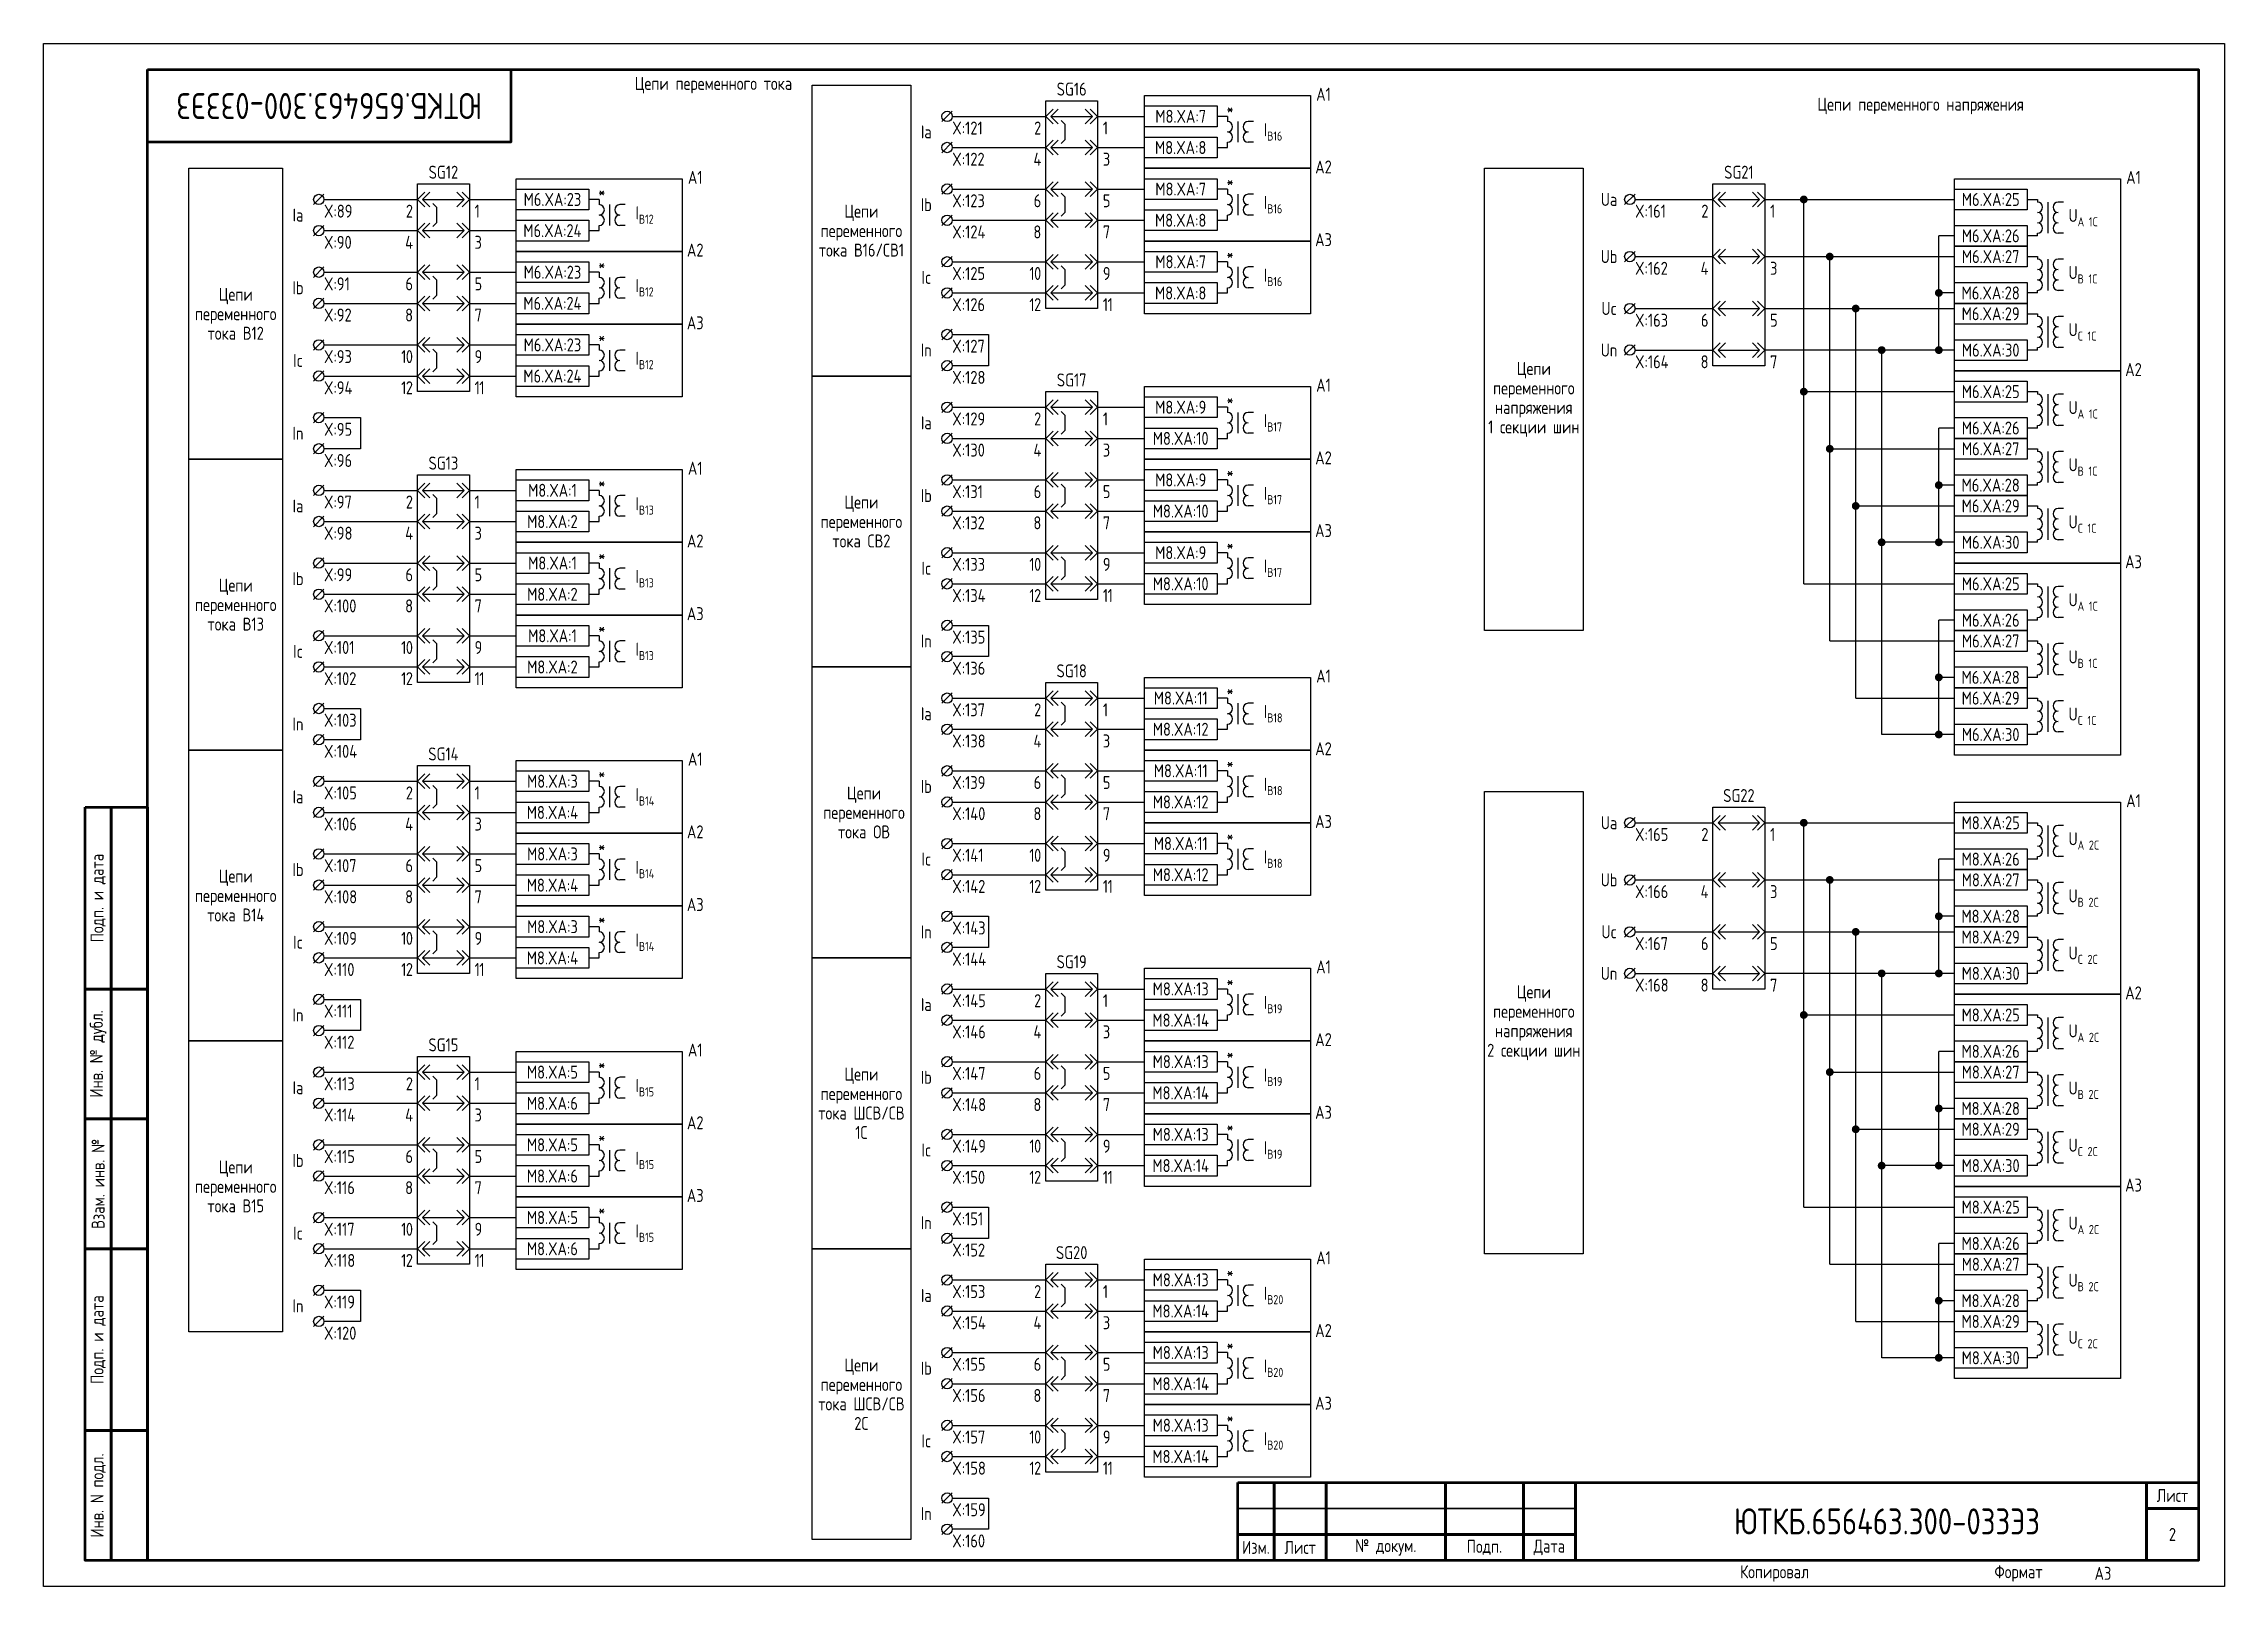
# Model space of a CAD drawing. Header units: millimetres. Extents: x -1050 to 7068, y 0 to 517.
# Drawn here: x 420.2 to 840.2, y 0 to 297 of the extents above; entities that cross this region are included whole.
import ezdxf

# ---------------------------------------------------------------- set-up
doc = ezdxf.new("R2010")
doc.units = ezdxf.units.MM
doc.styles.add('Gost_type_A', font='GOST_A.TTF')

msp = doc.modelspace()

# ---------------------------------------------------------------- texts
at = {"char_height": 2.5, "line_spacing_factor": 0.9, "style": 'Gost_type_A'}
for s, insert, width, attachment_point in [('Цепи переменного тока', (549.19, 289), 288, 5), ('SG16', (618.19, 287), 10, 8), ('A1', (666.69, 286), 35, 8), ('Цепи переменного напряжения', (781.69, 285), 107, 5), ('X:121', (595.19, 282), 10, 1), ('{\\T0.9;2}', (612.19, 282), 5, 3), ('{\\T0.9;1}', (624.19, 282), 5, 1), ('Ia', (590.19, 280), 6, 5), ('SG12', (497.19, 271), 10, 8), ('X:122', (595.19, 276), 10, 1), ('{\\T0.9;4}', (612.19, 276), 5, 3), ('{\\T0.9;3}', (624.19, 276), 5, 1), ('A2', (666.69, 272), 35, 8), ('SG21', (746.69, 271), 10, 8), ('A1', (545.69, 270), 35, 8), ('A1', (822.69, 270), 35, 8), ('Ia', (469.19, 264), 6, 5), ('X:89', (474.19, 266), 10, 1), ('{\\T0.9;2}', (491.19, 266), 5, 3), ('{\\T0.9;1}', (503.19, 266), 5, 1), ('Цепи переменного тока В16/СВ1', (577.69, 261), 19, 5), ('Ib', (590.19, 266), 6, 5), ('X:123', (595.19, 268), 10, 1), ('{\\T0.9;6}', (612.19, 268), 5, 3), ('{\\T0.9;5}', (624.19, 268), 5, 1), ('Ua', (721.69, 267), 7, 5), ('X:161', (726.69, 266), 10, 1), ('{\\T0.9;2}', (740.69, 266), 5, 3), ('{\\T0.9;1}', (752.69, 266), 5, 1), ('X:124', (595.19, 262), 10, 1), ('{\\T0.9;8}', (612.19, 262), 5, 3), ('{\\T0.9;7}', (624.19, 262), 5, 1), ('A3', (666.69, 258), 35, 8), ('X:90', (474.19, 260), 10, 1), ('{\\T0.9;4}', (491.19, 260), 5, 3), ('{\\T0.9;3}', (503.19, 260), 5, 1), ('A2', (545.69, 256), 35, 8), ('Ub', (721.69, 256), 7, 5), ('Ic', (590.19, 252), 6, 5), ('X:125', (595.19, 254), 10, 1), ('{\\T0.9;10}', (612.19, 254), 5, 3), ('{\\T0.9;9}', (624.19, 254), 5, 1), ('X:162', (726.69, 255), 10, 1), ('{\\T0.9;4}', (740.69, 255), 5, 3), ('{\\T0.9;3}', (752.69, 255), 5, 1), ('Цепи переменного тока В12', (457.19, 245), 18, 5), ('Ib', (469.19, 250), 6, 5), ('X:91', (474.19, 252), 10, 1), ('{\\T0.9;6}', (491.19, 252), 5, 3), ('{\\T0.9;5}', (503.19, 252), 5, 1), ('X:126', (595.19, 248), 10, 1), ('{\\T0.9;12}', (612.19, 248), 5, 3), ('{\\T0.9;11}', (624.19, 248), 5, 1), ('X:92', (474.19, 246), 10, 1), ('{\\T0.9;8}', (491.19, 246), 5, 3), ('{\\T0.9;7}', (503.19, 246), 5, 1), ('A3', (545.69, 242), 35, 8), ('Uc', (721.69, 246), 7, 5), ('X:163', (726.69, 245), 10, 1), ('{\\T0.9;6}', (740.69, 245), 5, 3), ('{\\T0.9;5}', (752.69, 245), 5, 1), ('X:127', (595.19, 240), 10, 1), ('Ic', (469.19, 236), 6, 5), ('X:93', (474.19, 238), 10, 1), ('{\\T0.9;10}', (491.19, 238), 5, 3), ('{\\T0.9;9}', (503.19, 238), 5, 1), ('In', (590.19, 238), 6, 5), ('Цепи переменного напряжения\\P1 секции шин', (707.19, 228.5), 19, 5), ('Un', (721.69, 238), 7, 5), ('X:164', (726.69, 237), 10, 1), ('{\\T0.9;8}', (740.69, 237), 5, 3), ('{\\T0.9;7}', (752.69, 237), 5, 1), ('A2', (822.69, 233), 35, 8), ('X:94', (474.19, 232), 10, 1), ('{\\T0.9;12}', (491.19, 232), 5, 3), ('{\\T0.9;11}', (503.19, 232), 5, 1), ('X:128', (595.19, 234), 10, 1), ('SG17', (618.19, 231), 10, 8), ('A1', (666.69, 230), 35, 8), ('In', (469.19, 222), 6, 5), ('X:95', (474.19, 224), 10, 1), ('Ia', (590.19, 224), 6, 5), ('X:129', (595.19, 226), 10, 1), ('{\\T0.9;2}', (612.19, 226), 5, 3), ('{\\T0.9;1}', (624.19, 226), 5, 1), ('X:130', (595.19, 220), 10, 1), ('{\\T0.9;4}', (612.19, 220), 5, 3), ('{\\T0.9;3}', (624.19, 220), 5, 1), ('A2', (666.69, 216), 35, 8), ('X:96', (474.19, 218), 10, 1), ('SG13', (497.19, 215), 10, 8), ('A1', (545.69, 214), 35, 8), ('Ib', (590.19, 210), 6, 5), ('X:131', (595.19, 212), 10, 1), ('{\\T0.9;6}', (612.19, 212), 5, 3), ('{\\T0.9;5}', (624.19, 212), 5, 1), ('Ia', (469.19, 208), 6, 5), ('X:97', (474.19, 210), 10, 1), ('{\\T0.9;2}', (491.19, 210), 5, 3), ('{\\T0.9;1}', (503.19, 210), 5, 1), ('Цепи переменного тока СВ2', (577.69, 205), 19, 5), ('X:132', (595.19, 206), 10, 1), ('{\\T0.9;8}', (612.19, 206), 5, 3), ('{\\T0.9;7}', (624.19, 206), 5, 1), ('X:98', (474.19, 204), 10, 1), ('{\\T0.9;4}', (491.19, 204), 5, 3), ('{\\T0.9;3}', (503.19, 204), 5, 1), ('A2', (545.69, 200), 35, 8), ('A3', (666.69, 202), 35, 8), ('X:133', (595.19, 198), 10, 1), ('{\\T0.9;10}', (612.19, 198), 5, 3), ('{\\T0.9;9}', (624.19, 198), 5, 1), ('A3', (822.69, 196), 35, 8), ('Цепи переменного тока В13', (457.19, 189), 18, 5), ('Ib', (469.19, 194), 6, 5), ('X:99', (474.19, 196), 10, 1), ('{\\T0.9;6}', (491.19, 196), 5, 3), ('{\\T0.9;5}', (503.19, 196), 5, 1), ('Ic', (590.19, 196), 6, 5), ('X:100', (474.19, 190), 10, 1), ('{\\T0.9;8}', (491.19, 190), 5, 3), ('{\\T0.9;7}', (503.19, 190), 5, 1), ('X:134', (595.19, 192), 10, 1), ('{\\T0.9;12}', (612.19, 192), 5, 3), ('{\\T0.9;11}', (624.19, 192), 5, 1), ('A3', (545.69, 186), 35, 8), ('Ic', (469.19, 180), 6, 5), ('X:101', (474.19, 182), 10, 1), ('{\\T0.9;10}', (491.19, 182), 5, 3), ('{\\T0.9;9}', (503.19, 182), 5, 1), ('In', (590.19, 182), 6, 5), ('X:135', (595.19, 184), 10, 1), ('X:136', (595.19, 178), 10, 1), ('SG18', (618.19, 175), 10, 8), ('A1', (666.69, 174), 35, 8), ('X:102', (474.19, 176), 10, 1), ('{\\T0.9;12}', (491.19, 176), 5, 3), ('{\\T0.9;11}', (503.19, 176), 5, 1), ('X:103', (474.19, 168), 10, 1), ('Ia', (590.19, 168), 6, 5), ('X:137', (595.19, 170), 10, 1), ('{\\T0.9;2}', (612.19, 170), 5, 3), ('{\\T0.9;1}', (624.19, 170), 5, 1), ('In', (469.19, 166), 6, 5), ('X:138', (595.19, 164), 10, 1), ('{\\T0.9;4}', (612.19, 164), 5, 3), ('{\\T0.9;3}', (624.19, 164), 5, 1), ('X:104', (474.19, 162), 10, 1), ('SG14', (497.19, 159), 10, 8), ('A1', (545.69, 158), 35, 8), ('A2', (666.69, 160), 35, 8), ('X:139', (595.19, 156), 10, 1), ('{\\T0.9;6}', (612.19, 156), 5, 3), ('{\\T0.9;5}', (624.19, 156), 5, 1), ('Ia', (469.19, 152), 6, 5), ('X:105', (474.19, 154), 10, 1), ('{\\T0.9;2}', (491.19, 154), 5, 3), ('{\\T0.9;1}', (503.19, 154), 5, 1), ('Цепи переменного тока ОВ', (578.19, 149), 18, 5), ('Ib', (590.19, 154), 6, 5), ('SG22', (746.69, 151), 10, 8), ('A1', (822.69, 150), 35, 8), ('X:106', (474.19, 148), 10, 1), ('{\\T0.9;4}', (491.19, 148), 5, 3), ('{\\T0.9;3}', (503.19, 148), 5, 1), ('X:140', (595.19, 150), 10, 1), ('{\\T0.9;8}', (612.19, 150), 5, 3), ('{\\T0.9;7}', (624.19, 150), 5, 1), ('A3', (666.69, 146), 35, 8), ('Ua', (721.69, 147), 7, 5), ('A2', (545.69, 144), 35, 8), ('X:165', (726.69, 146), 10, 1), ('{\\T0.9;2}', (740.69, 146), 5, 3), ('{\\T0.9;1}', (752.69, 146), 5, 1), ('Ib', (469.19, 138), 6, 5), ('X:107', (474.19, 140), 10, 1), ('{\\T0.9;6}', (491.19, 140), 5, 3), ('{\\T0.9;5}', (503.19, 140), 5, 1), ('Ic', (590.19, 140), 6, 5), ('X:141', (595.19, 142), 10, 1), ('{\\T0.9;10}', (612.19, 142), 5, 3), ('{\\T0.9;9}', (624.19, 142), 5, 1), ('Цепи переменного тока В14', (457.19, 133), 18, 5), ('X:142', (595.19, 136), 10, 1), ('{\\T0.9;12}', (612.19, 136), 5, 3), ('{\\T0.9;11}', (624.19, 136), 5, 1), ('Ub', (721.69, 136), 7, 5), ('X:166', (726.69, 135), 10, 1), ('{\\T0.9;4}', (740.69, 135), 5, 3), ('{\\T0.9;3}', (752.69, 135), 5, 1), ('X:108', (474.19, 134), 10, 1), ('{\\T0.9;8}', (491.19, 134), 5, 3), ('{\\T0.9;7}', (503.19, 134), 5, 1), ('A3', (545.69, 130), 35, 8), ('In', (590.19, 126), 6, 5), ('X:143', (595.19, 128), 10, 1), ('Uc', (721.69, 126), 7, 5), ('Ic', (469.19, 124), 6, 5), ('X:109', (474.19, 126), 10, 1), ('{\\T0.9;10}', (491.19, 126), 5, 3), ('{\\T0.9;9}', (503.19, 126), 5, 1), ('X:144', (595.19, 122), 10, 1), ('X:167', (726.69, 125), 10, 1), ('{\\T0.9;6}', (740.69, 125), 5, 3), ('{\\T0.9;5}', (752.69, 125), 5, 1), ('X:110', (474.19, 120), 10, 1), ('{\\T0.9;12}', (491.19, 120), 5, 3), ('{\\T0.9;11}', (503.19, 120), 5, 1), ('SG19', (618.19, 119), 10, 8), ('A1', (666.69, 118), 35, 8), ('Un', (721.69, 118), 7, 5), ('X:145', (595.19, 114), 10, 1), ('{\\T0.9;2}', (612.19, 114), 5, 3), ('{\\T0.9;1}', (624.19, 114), 5, 1), ('Цепи переменного напряжения\\P2 секции шин', (707.19, 108.5), 19, 5), ('X:168', (726.69, 117), 10, 1), ('{\\T0.9;8}', (740.69, 117), 5, 3), ('{\\T0.9;7}', (752.69, 117), 5, 1), ('A2', (822.69, 113), 35, 8), ('In', (469.19, 110), 6, 5), ('X:111', (474.19, 112), 10, 1), ('Ia', (590.19, 112), 6, 5), ('X:112', (474.19, 106), 10, 1), ('SG15', (497.19, 103), 10, 8), ('X:146', (595.19, 108), 10, 1), ('{\\T0.9;4}', (612.19, 108), 5, 3), ('{\\T0.9;3}', (624.19, 108), 5, 1), ('A2', (666.69, 104), 35, 8), ('A1', (545.69, 102), 35, 8), ('Ia', (469.19, 96), 6, 5), ('X:113', (474.19, 98), 10, 1), ('{\\T0.9;2}', (491.19, 98), 5, 3), ('{\\T0.9;1}', (503.19, 98), 5, 1), ('Цепи переменного тока ШСВ/СВ 1С', (577.69, 93), 19, 5), ('Ib', (590.19, 98), 6, 5), ('X:147', (595.19, 100), 10, 1), ('{\\T0.9;6}', (612.19, 100), 5, 3), ('{\\T0.9;5}', (624.19, 100), 5, 1), ('X:148', (595.19, 94), 10, 1), ('{\\T0.9;8}', (612.19, 94), 5, 3), ('{\\T0.9;7}', (624.19, 94), 5, 1), ('A3', (666.69, 90), 35, 8), ('X:114', (474.19, 92), 10, 1), ('{\\T0.9;4}', (491.19, 92), 5, 3), ('{\\T0.9;3}', (503.19, 92), 5, 1), ('A2', (545.69, 88), 35, 8), ('Ic', (590.19, 84), 6, 5), ('X:149', (595.19, 86), 10, 1), ('{\\T0.9;10}', (612.19, 86), 5, 3), ('{\\T0.9;9}', (624.19, 86), 5, 1), ('Цепи переменного тока В15', (457.19, 77), 18, 5), ('Ib', (469.19, 82), 6, 5), ('X:115', (474.19, 84), 10, 1), ('{\\T0.9;6}', (491.19, 84), 5, 3), ('{\\T0.9;5}', (503.19, 84), 5, 1), ('X:150', (595.19, 80), 10, 1), ('{\\T0.9;12}', (612.19, 80), 5, 3), ('{\\T0.9;11}', (624.19, 80), 5, 1), ('X:116', (474.19, 78), 10, 1), ('{\\T0.9;8}', (491.19, 78), 5, 3), ('{\\T0.9;7}', (503.19, 78), 5, 1), ('A3', (545.69, 74), 35, 8), ('A3', (822.69, 76), 35, 8), ('X:151', (595.19, 72), 10, 1), ('Ic', (469.19, 68), 6, 5), ('X:117', (474.19, 70), 10, 1), ('{\\T0.9;10}', (491.19, 70), 5, 3), ('{\\T0.9;9}', (503.19, 70), 5, 1), ('In', (590.19, 70), 6, 5), ('X:118', (474.19, 64), 10, 1), ('{\\T0.9;12}', (491.19, 64), 5, 3), ('{\\T0.9;11}', (503.19, 64), 5, 1), ('X:152', (595.19, 66), 10, 1), ('SG20', (618.19, 63), 10, 8), ('A1', (666.69, 62), 35, 8), ('In', (469.19, 54), 6, 5), ('X:119', (474.19, 56), 10, 1), ('Ia', (590.19, 56), 6, 5), ('X:153', (595.19, 58), 10, 1), ('{\\T0.9;2}', (612.19, 58), 5, 3), ('{\\T0.9;1}', (624.19, 58), 5, 1), ('X:154', (595.19, 52), 10, 1), ('{\\T0.9;4}', (612.19, 52), 5, 3), ('{\\T0.9;3}', (624.19, 52), 5, 1), ('A2', (666.69, 48), 35, 8), ('X:120', (474.19, 50), 10, 1), ('Цепи переменного тока ШСВ/СВ 2С', (577.69, 37), 19, 5), ('Ib', (590.19, 42), 6, 5), ('X:155', (595.19, 44), 10, 1), ('{\\T0.9;6}', (612.19, 44), 5, 3), ('{\\T0.9;5}', (624.19, 44), 5, 1), ('X:156', (595.19, 38), 10, 1), ('{\\T0.9;8}', (612.19, 38), 5, 3), ('{\\T0.9;7}', (624.19, 38), 5, 1), ('A3', (666.69, 34), 35, 8), ('X:157', (595.19, 30), 10, 1), ('{\\T0.9;10}', (612.19, 30), 5, 3), ('{\\T0.9;9}', (624.19, 30), 5, 1), ('Ic', (590.19, 28), 6, 5), ('X:158', (595.19, 24), 10, 1), ('{\\T0.9;12}', (612.19, 24), 5, 3), ('{\\T0.9;11}', (624.19, 24), 5, 1), ('In', (590.19, 14), 6, 5), ('X:159', (595.19, 16), 10, 1), ('X:160', (595.19, 10), 10, 1)]:
    msp.add_mtext(s, dxfattribs=dict(at, insert=insert, width=width, attachment_point=attachment_point))
at = {"insert": (475.19, 285), "char_height": 5, "width": 70, "attachment_point": 5, "rotation": 180, "style": 'Gost_type_A'}
msp.add_mtext('ЮТКБ.656463.300-033Э3', dxfattribs=at)
at = {"style": 'Gost_type_A'}
for s, insert, char_height, width, attachment_point in [('M8.XA:7', (639.19, 283), 2.5, 14, 5), ('*', (648.69, 284.5), 2.5, 3, 5), ('\\A1;I{\\H0.7x;\\S^ В16;}', (655.19, 280), 2.5, 8, 4), ('M8.XA:8', (639.18, 276.99), 2.5, 14.018, 5), ('M8.XA:7', (639.19, 269), 2.5, 14, 5), ('*', (648.69, 270.5), 2.5, 3, 5), ('M6.XA:23', (518.19, 267), 2.5, 14, 5), ('*', (527.69, 268.5), 2.5, 3, 5), ('\\A1;I{\\H0.7x;\\S^ В12;}', (534.19, 264), 2.5, 8, 4), ('\\A1;I{\\H0.7x;\\S^ В16;}', (655.19, 266), 2.5, 8, 4), ('M6.XA:25', (795.19, 267), 2.5, 14, 5), ('\\A1;U{\\H0.7x;\\S^ A 1C;}', (810.19, 263.5), 2.5, 12, 4), ('M6.XA:24', (518.18, 261), 2.5, 14.018, 5), ('M8.XA:8', (639.18, 262.99), 2.5, 14.018, 5), ('M6.XA:26', (795.18, 260), 2.5, 14.018, 5), ('M8.XA:7', (639.19, 255), 2.5, 14, 5), ('*', (648.69, 256.5), 2.5, 3, 5), ('M6.XA:27', (795.18, 256), 2.5, 14.018, 5), ('M6.XA:23', (518.19, 253), 2.5, 14, 5), ('*', (527.69, 254.5), 2.5, 3, 5), ('\\A1;I{\\H0.7x;\\S^ В16;}', (655.19, 252), 2.5, 8, 4), ('\\A1;U{\\H0.7x;\\S^ B 1C;}', (810.19, 252.5), 2.5, 12, 4), ('M6.XA:24', (518.18, 247), 2.5, 14.018, 5), ('\\A1;I{\\H0.7x;\\S^ В12;}', (534.19, 250), 2.5, 8, 4), ('M8.XA:8', (639.18, 248.99), 2.5, 14.018, 5), ('M6.XA:28', (795.18, 249), 2.5, 14.018, 5), ('M6.XA:29', (795.18, 245), 2.5, 14.018, 5), ('M6.XA:23', (518.19, 239), 2.5, 14, 5), ('*', (527.69, 240.5), 2.5, 3, 5), ('\\A1;U{\\H0.7x;\\S^ C 1C;}', (810.19, 241.5), 2.5, 12, 4), ('\\A1;I{\\H0.7x;\\S^ В12;}', (534.19, 236), 2.5, 8, 4), ('M6.XA:30', (795.18, 238), 2.5, 14.018, 5), ('M6.XA:24', (518.18, 233), 2.5, 14.018, 5), ('M6.XA:25', (795.19, 230), 2.5, 14, 5), ('M8.XA:9', (639.19, 227), 2.5, 14, 5), ('*', (648.69, 228.5), 2.5, 3, 5), ('\\A1;U{\\H0.7x;\\S^ A 1C;}', (810.19, 226.5), 2.5, 12, 4), ('\\A1;I{\\H0.7x;\\S^ В17;}', (655.19, 224), 2.5, 8, 4), ('M6.XA:26', (795.18, 223), 2.5, 14.018, 5), ('M8.XA:10', (639.18, 221), 2.5, 14.018, 5), ('M6.XA:27', (795.18, 219), 2.5, 14.018, 5), ('M8.XA:9', (639.19, 213), 2.5, 14, 5), ('*', (648.69, 214.5), 2.5, 3, 5), ('\\A1;U{\\H0.7x;\\S^ B 1C;}', (810.19, 215.5), 2.5, 12, 4), ('M8.XA:1', (518.19, 211), 2.5, 14, 5), ('*', (527.69, 212.5), 2.5, 3, 5), ('\\A1;I{\\H0.7x;\\S^ В17;}', (655.19, 210), 2.5, 8, 4), ('M6.XA:28', (795.18, 212), 2.5, 14.018, 5), ('M8.XA:2', (518.18, 204.99), 2.5, 14.018, 5), ('\\A1;I{\\H0.7x;\\S^ В13;}', (534.19, 208), 2.5, 8, 4), ('M8.XA:10', (639.18, 207), 2.5, 14.018, 5), ('M6.XA:29', (795.18, 208), 2.5, 14.018, 5), ('\\A1;U{\\H0.7x;\\S^ C 1C;}', (810.19, 204.5), 2.5, 12, 4), ('M6.XA:30', (795.18, 201), 2.5, 14.018, 5), ('M8.XA:1', (518.19, 197), 2.5, 14, 5), ('*', (527.69, 198.5), 2.5, 3, 5), ('M8.XA:9', (639.19, 199), 2.5, 14, 5), ('*', (648.69, 200.5), 2.5, 3, 5), ('\\A1;I{\\H0.7x;\\S^ В17;}', (655.19, 196), 2.5, 8, 4), ('\\A1;I{\\H0.7x;\\S^ В13;}', (534.19, 194), 2.5, 8, 4), ('M8.XA:10', (639.18, 193), 2.5, 14.018, 5), ('M6.XA:25', (795.19, 193), 2.5, 14, 5), ('M8.XA:2', (518.18, 190.99), 2.5, 14.018, 5), ('\\A1;U{\\H0.7x;\\S^ A 1C;}', (810.19, 189.5), 2.5, 12, 4), ('M6.XA:26', (795.18, 186), 2.5, 14.018, 5), ('M8.XA:1', (518.19, 183), 2.5, 14, 5), ('*', (527.69, 184.5), 2.5, 3, 5), ('\\A1;I{\\H0.7x;\\S^ В13;}', (534.19, 180), 2.5, 8, 4), ('M6.XA:27', (795.18, 182), 2.5, 14.018, 5), ('M8.XA:2', (518.18, 176.99), 2.5, 14.018, 5), ('\\A1;U{\\H0.7x;\\S^ B 1C;}', (810.19, 178.5), 2.5, 12, 4), ('M8.XA:11', (639.19, 171.01), 2.5, 14, 5), ('*', (648.69, 172.5), 2.5, 3, 5), ('M6.XA:28', (795.18, 175), 2.5, 14.018, 5), ('M6.XA:29', (795.18, 171), 2.5, 14.018, 5), ('\\A1;I{\\H0.7x;\\S^ В18;}', (655.19, 168), 2.5, 8, 4), ('\\A1;U{\\H0.7x;\\S^ C 1C;}', (810.19, 167.5), 2.5, 12, 4), ('M8.XA:12', (639.18, 165), 2.5, 14.018, 5), ('M6.XA:30', (795.18, 164), 2.5, 14.018, 5), ('M8.XA:3', (518.19, 155), 2.5, 14, 5), ('*', (527.69, 156.5), 2.5, 3, 5), ('M8.XA:11', (639.19, 157.01), 2.5, 14, 5), ('*', (648.69, 158.5), 2.5, 3, 5), ('\\A1;I{\\H0.7x;\\S^ В18;}', (655.19, 154), 2.5, 8, 4), ('\\A1;I{\\H0.7x;\\S^ В14;}', (534.19, 152), 2.5, 8, 4), ('M8.XA:12', (639.18, 151), 2.5, 14.018, 5), ('M8.XA:4', (518.18, 148.99), 2.5, 14.018, 5), ('M8.XA:25', (795.19, 147), 2.5, 14, 5), ('M8.XA:11', (639.19, 143.01), 2.5, 14, 5), ('*', (648.69, 144.5), 2.5, 3, 5), ('\\A1;U{\\H0.7x;\\S^ A 2C;}', (810.19, 143.5), 2.5, 12, 4), ('M8.XA:3', (518.19, 141), 2.5, 14, 5), ('*', (527.69, 142.5), 2.5, 3, 5), ('\\A1;I{\\H0.7x;\\S^ В14;}', (534.19, 138), 2.5, 8, 4), ('\\A1;I{\\H0.7x;\\S^ В18;}', (655.19, 140), 2.5, 8, 4), ('M8.XA:26', (795.18, 140), 2.5, 14.018, 5), ('M8.XA:4', (518.18, 134.99), 2.5, 14.018, 5), ('M8.XA:12', (639.18, 137), 2.5, 14.018, 5), ('M8.XA:27', (795.18, 136), 2.5, 14.018, 5), ('M8.XA:28', (795.18, 129), 2.5, 14.018, 5), ('\\A1;U{\\H0.7x;\\S^ B 2C;}', (810.19, 132.5), 2.5, 12, 4), ('M8.XA:3', (518.19, 127), 2.5, 14, 5), ('*', (527.69, 128.5), 2.5, 3, 5), ('M8.XA:29', (795.18, 125), 2.5, 14.018, 5), ('M8.XA:4', (518.18, 120.99), 2.5, 14.018, 5), ('\\A1;I{\\H0.7x;\\S^ В14;}', (534.19, 124), 2.5, 8, 4), ('\\A1;U{\\H0.7x;\\S^ C 2C;}', (810.19, 121.5), 2.5, 12, 4), ('M8.XA:30', (795.18, 118), 2.5, 14.018, 5), ('M8.XA:13', (639.19, 115.01), 2.5, 14, 5), ('*', (648.69, 116.5), 2.5, 3, 5), ('\\A1;I{\\H0.7x;\\S^ В19;}', (655.19, 112), 2.5, 8, 4), ('M8.XA:14', (639.18, 109), 2.5, 14.018, 5), ('M8.XA:25', (795.19, 110), 2.5, 14, 5), ('\\A1;U{\\H0.7x;\\S^ A 2C;}', (810.19, 106.5), 2.5, 12, 4), ('M8.XA:13', (639.19, 101.01), 2.5, 14, 5), ('*', (648.69, 102.5), 2.5, 3, 5), ('M8.XA:26', (795.18, 103), 2.5, 14.018, 5), ('M8.XA:5', (518.19, 99), 2.5, 14, 5), ('*', (527.69, 100.5), 2.5, 3, 5), ('\\A1;I{\\H0.7x;\\S^ В15;}', (534.19, 96), 2.5, 8, 4), ('\\A1;I{\\H0.7x;\\S^ В19;}', (655.19, 98), 2.5, 8, 4), ('M8.XA:27', (795.18, 99), 2.5, 14.018, 5), ('\\A1;U{\\H0.7x;\\S^ B 2C;}', (810.19, 95.5), 2.5, 12, 4), ('M8.XA:6', (518.18, 92.99), 2.5, 14.018, 5), ('M8.XA:14', (639.18, 95), 2.5, 14.018, 5), ('M8.XA:28', (795.18, 92), 2.5, 14.018, 5), ('M8.XA:13', (639.19, 87.01), 2.5, 14, 5), ('*', (648.69, 88.5), 2.5, 3, 5), ('M8.XA:29', (795.18, 88), 2.5, 14.018, 5), ('M8.XA:5', (518.19, 85), 2.5, 14, 5), ('*', (527.69, 86.5), 2.5, 3, 5), ('\\A1;I{\\H0.7x;\\S^ В19;}', (655.19, 84), 2.5, 8, 4), ('\\A1;U{\\H0.7x;\\S^ C 2C;}', (810.19, 84.5), 2.5, 12, 4), ('M8.XA:6', (518.18, 78.99), 2.5, 14.018, 5), ('\\A1;I{\\H0.7x;\\S^ В15;}', (534.19, 82), 2.5, 8, 4), ('M8.XA:14', (639.18, 81), 2.5, 14.018, 5), ('M8.XA:30', (795.18, 81), 2.5, 14.018, 5), ('M8.XA:5', (518.19, 71), 2.5, 14, 5), ('*', (527.69, 72.5), 2.5, 3, 5), ('M8.XA:25', (795.19, 73), 2.5, 14, 5), ('\\A1;I{\\H0.7x;\\S^ В15;}', (534.19, 68), 2.5, 8, 4), ('M8.XA:26', (795.18, 66), 2.5, 14.018, 5), ('\\A1;U{\\H0.7x;\\S^ A 2C;}', (810.19, 69.5), 2.5, 12, 4), ('M8.XA:6', (518.18, 64.99), 2.5, 14.018, 5), ('M8.XA:27', (795.18, 62), 2.5, 14.018, 5), ('M8.XA:13', (639.19, 59.01), 2.5, 14, 5), ('*', (648.69, 60.5), 2.5, 3, 5), ('\\A1;U{\\H0.7x;\\S^ B 2C;}', (810.19, 58.5), 2.5, 12, 4), ('\\A1;I{\\H0.7x;\\S^ В20;}', (655.19, 56), 2.5, 8, 4), ('M8.XA:28', (795.18, 55), 2.5, 14.018, 5), ('M8.XA:14', (639.18, 53), 2.5, 14.018, 5), ('M8.XA:29', (795.18, 51), 2.5, 14.018, 5), ('M8.XA:13', (639.19, 45.01), 2.5, 14, 5), ('*', (648.69, 46.5), 2.5, 3, 5), ('\\A1;U{\\H0.7x;\\S^ C 2C;}', (810.19, 47.5), 2.5, 12, 4), ('\\A1;I{\\H0.7x;\\S^ В20;}', (655.19, 42), 2.5, 8, 4), ('M8.XA:30', (795.18, 44), 2.5, 14.018, 5), ('M8.XA:14', (639.18, 39), 2.5, 14.018, 5), ('M8.XA:13', (639.19, 31.01), 2.5, 14, 5), ('*', (648.69, 32.5), 2.5, 3, 5), ('\\A1;I{\\H0.7x;\\S^ В20;}', (655.19, 28), 2.5, 8, 4), ('M8.XA:14', (639.18, 25), 2.5, 14.018, 5), ('ЮТКБ.656463.300-033Э3', (775.19, 12.5), 5, 120, 5), ('2', (830.19, 10), 2.5, 10, 5), ('A3', (815.19, 2.5), 2.5, 20, 4)]:
    msp.add_mtext(s, dxfattribs=dict(at, insert=insert, char_height=char_height, width=width, attachment_point=attachment_point))

# ---------------------------------------------------------------- blocks, each defined once
blk = doc.blocks.new('Штамп угловой верхний')
at = {"lineweight": 50}
blk.add_lwpolyline([(0, 0), (70, 0), (70, -14), (0, -14)], close=True, dxfattribs=at)
blk = doc.blocks.new('Формат_А3')
blk.add_lwpolyline([(-420, 297), (0, 297), (0, 0), (-420, 0)], close=True)
at = {"lineweight": 50}
blk.add_lwpolyline([(-400, 292), (-5, 292), (-5, 5), (-400, 5)], close=True, dxfattribs=at)
blk = doc.blocks.new('Штамп левый нижний')
at = {"lineweight": 50}
for points in [[(-12, 145), (-7, 145), (-7, 110), (-12, 110)], [(-7, 145), (0, 145), (0, 110), (-7, 110)], [(-12, 110), (-7, 110), (-7, 85), (-12, 85)], [(-7, 110), (0, 110), (0, 85), (-7, 85)], [(-12, 85), (-7, 85), (-7, 60), (-12, 60)], [(-7, 85), (0, 85), (0, 60), (-7, 60)], [(-12, 60), (-7, 60), (-7, 25), (-12, 25)], [(-7, 60), (0, 60), (0, 25), (-7, 25)], [(-12, 25), (-7, 25), (-7, 0), (-12, 0)], [(-7, 25), (0, 25), (0, 0), (-7, 0)]]:
    blk.add_lwpolyline(points, close=True, dxfattribs=at)
at = {"char_height": 2.5, "attachment_point": 5, "rotation": 90, "style": 'Gost_type_A'}
for s, insert, width in [('Подп. и дата', (-9.5, 127.5), 35), ('Инв. № дубл.', (-9.5, 97.5), 25), ('Взам. инв. №', (-9.5, 72.5), 25), ('Подп. и дата', (-9.5, 42.5), 35), ('Инв. N подл.', (-9.5, 12.5), 25)]:
    blk.add_mtext(s, dxfattribs=dict(at, insert=insert, width=width))
blk = doc.blocks.new('Штамп малый нижний')
at = {"lineweight": 50}
for points in [[(-185, 15), (-178, 15), (-178, 5), (-185, 5)], [(-178, 15), (-168, 15), (-168, 5), (-178, 5)], [(-168, 15), (-145, 15), (-145, 5), (-168, 5)], [(-145, 15), (-130, 15), (-130, 5), (-145, 5)], [(-130, 15), (-120, 15), (-120, 5), (-130, 5)], [(-120, 15), (-10, 15), (-10, 0), (-120, 0)], [(-10, 15), (0, 15), (0, 10), (-10, 10)], [(-10, 10), (0, 10), (0, 0), (-10, 0)], [(-185, 5), (-178, 5), (-178, 0), (-185, 0)], [(-178, 5), (-168, 5), (-168, 0), (-178, 0)], [(-168, 5), (-145, 5), (-145, 0), (-168, 0)], [(-145, 5), (-130, 5), (-130, 0), (-145, 0)], [(-130, 5), (-120, 5), (-120, 0), (-130, 0)]]:
    blk.add_lwpolyline(points, close=True, dxfattribs=at)
for points in [[(-185, 15), (-178, 15), (-178, 10), (-185, 10)], [(-178, 15), (-168, 15), (-168, 10), (-178, 10)], [(-168, 15), (-145, 15), (-145, 10), (-168, 10)], [(-145, 15), (-130, 15), (-130, 10), (-145, 10)], [(-130, 15), (-120, 15), (-120, 10), (-130, 10)], [(-185, 10), (-178, 10), (-178, 5), (-185, 5)], [(-178, 10), (-168, 10), (-168, 5), (-178, 5)], [(-168, 10), (-145, 10), (-145, 5), (-168, 5)], [(-145, 10), (-130, 10), (-130, 5), (-145, 5)], [(-130, 10), (-120, 10), (-120, 5), (-130, 5)]]:
    blk.add_lwpolyline(points, close=True)
at = {"char_height": 2.5, "style": 'Gost_type_A'}
for s, insert, width, attachment_point in [('Лист', (-5, 12.5), 10, 5), ('Изм.', (-181.5, 2.5), 7, 5), ('Лист', (-173, 2.5), 10, 5), ('№ докум.', (-156.5, 2.5), 23, 5), ('Подп.', (-137.5, 2.5), 15, 5), ('Дата', (-125, 2.5), 10, 5), ('Копировал', (-75, -2.53), 13.1202, 6), ('Формат', (-30, -2.53), 13.1202, 6)]:
    blk.add_mtext(s, dxfattribs=dict(at, insert=insert, width=width, attachment_point=attachment_point))
blk = doc.blocks.new('БИ_разъем')
for p, q in [((0, 0), (1.41, 1.41)), ((0, 0), (1.41, 1.41)), ((0, 0), (1.41, -1.41)), ((0, 0), (1.41, -1.41)), ((1, 0), (2.41, 1.41)), ((1, 0), (2.41, -1.41)), ((1, 0), (9, 0)), ((9, 0), (7.59, 1.41)), ((9, 0), (7.59, -1.41)), ((10, 0), (8.59, 1.41)), ((10, 0), (8.59, 1.41)), ((10, 0), (8.59, -1.41)), ((10, 0), (8.59, -1.41))]:
    blk.add_line(p, q)
blk = doc.blocks.new('БИ_перемычка')
for p, q in [((2.97, -0.79), (3.67, -1.5)), ((3.67, -1.5), (3.67, -4.5)), ((2.97, -5.21), (3.67, -4.5))]:
    blk.add_line(p, q)
blk = doc.blocks.new('POINT')
at = {"const_width": 0.75}
blk.add_lwpolyline([(-0.375, 0, 1), (0.375, 0, 1)], format="xyb", close=True, dxfattribs=at)

# ---------------------------------------------------------------- linework, layer by layer
for p, q in [((595.19, 284), (593.19, 282)), ((595.19, 283), (613.19, 283)), ((623.19, 283), (632.19, 283)), ((648.19, 283), (646.19, 283)), ((595.19, 278), (593.19, 276)), ((595.2, 277), (613.19, 277)), ((623.36, 277), (632.19, 277)), ((646.19, 277), (648.19, 277)), ((595.19, 270), (593.19, 268)), ((595.2, 269), (613.19, 269)), ((623.36, 269), (632.19, 269)), ((648.19, 269), (646.19, 269)), ((474.19, 268), (472.19, 266)), ((474.19, 267), (492.19, 267)), ((502.19, 267), (511.19, 267)), ((527.19, 267), (525.19, 267)), ((726.69, 268), (724.69, 266)), ((726.69, 267), (741.69, 267)), ((751.69, 267), (788.19, 267)), ((759.19, 193), (759.19, 267)), ((474.19, 262), (472.19, 260)), ((474.2, 261), (492.19, 261)), ((502.36, 261), (511.19, 261)), ((525.19, 261), (527.19, 261)), ((595.19, 264), (593.19, 262)), ((595.2, 263), (613.19, 263)), ((623.36, 263), (632.19, 263)), ((646.19, 263), (648.19, 263)), ((726.69, 257), (724.69, 255)), ((785.19, 238), (785.19, 260)), ((788.19, 260), (785.19, 260)), ((474.19, 254), (472.19, 252)), ((474.2, 253), (492.19, 253)), ((502.36, 253), (511.19, 253)), ((527.19, 253), (525.19, 253)), ((595.19, 256), (593.19, 254)), ((595.2, 255), (613.19, 255)), ((623.36, 255), (632.19, 255)), ((648.19, 255), (646.19, 255)), ((726.7, 256), (741.69, 256)), ((751.69, 256), (788.19, 256)), ((764.19, 182), (764.19, 256)), ((474.19, 248), (472.19, 246)), ((595.19, 250), (593.19, 248)), ((595.2, 249), (613.19, 249)), ((623.36, 249), (632.19, 249)), ((646.19, 249), (648.19, 249)), ((788.19, 249), (785.19, 249)), ((474.2, 247), (492.19, 247)), ((502.36, 247), (511.19, 247)), ((525.19, 247), (527.19, 247)), ((726.69, 247), (724.69, 245)), ((726.7, 246), (741.69, 246)), ((751.69, 246), (788.19, 246)), ((769.19, 171), (769.19, 246)), ((474.19, 240), (472.19, 238)), ((595.19, 242), (593.19, 240)), ((595.2, 241), (602.19, 241)), ((602.19, 241), (602.19, 235)), ((474.2, 239), (492.19, 239)), ((502.36, 239), (511.19, 239)), ((527.19, 239), (525.19, 239)), ((595.19, 236), (593.19, 234)), ((726.69, 239), (724.69, 237)), ((726.7, 238), (741.69, 238)), ((788.19, 238), (751.69, 238)), ((774.19, 164), (774.19, 238)), ((474.19, 234), (472.19, 232)), ((474.2, 233), (492.19, 233)), ((502.36, 233), (511.19, 233)), ((525.19, 233), (527.19, 233)), ((602.19, 235), (595.2, 235)), ((595.19, 228), (593.19, 226)), ((595.19, 227), (613.19, 227)), ((623.19, 227), (632.19, 227)), ((648.19, 227), (646.19, 227)), ((759.57, 230), (788.19, 230)), ((474.19, 226), (472.19, 224)), ((474.2, 225), (481.19, 225)), ((481.19, 225), (481.19, 219)), ((785.19, 201), (785.19, 223)), ((788.19, 223), (785.19, 223)), ((474.19, 220), (472.19, 218)), ((481.19, 219), (474.2, 219)), ((595.19, 222), (593.19, 220)), ((595.2, 221), (613.19, 221)), ((623.36, 221), (632.19, 221)), ((646.19, 221), (648.19, 221)), ((764.19, 219), (788.19, 219)), ((474.19, 212), (472.19, 210)), ((474.19, 211), (492.19, 211)), ((502.19, 211), (511.19, 211)), ((527.19, 211), (525.19, 211)), ((595.19, 214), (593.19, 212)), ((595.2, 213), (613.19, 213)), ((623.36, 213), (632.19, 213)), ((648.19, 213), (646.19, 213)), ((788.19, 212), (785.19, 212)), ((474.19, 206), (472.19, 204)), ((595.19, 208), (593.19, 206)), ((595.2, 207), (613.19, 207)), ((623.36, 207), (632.19, 207)), ((646.19, 207), (648.19, 207)), ((769.19, 208), (788.19, 208)), ((474.2, 205), (492.19, 205)), ((502.36, 205), (511.19, 205)), ((525.19, 205), (527.19, 205)), ((474.19, 198), (472.19, 196)), ((595.19, 200), (593.19, 198)), ((595.2, 199), (613.19, 199)), ((623.36, 199), (632.19, 199)), ((648.19, 199), (646.19, 199)), ((788.19, 201), (774.19, 201)), ((474.2, 197), (492.19, 197)), ((502.36, 197), (511.19, 197)), ((527.19, 197), (525.19, 197)), ((595.19, 194), (593.19, 192)), ((474.19, 192), (472.19, 190)), ((474.2, 191), (492.19, 191)), ((502.36, 191), (511.19, 191)), ((525.19, 191), (527.19, 191)), ((595.2, 193), (613.19, 193)), ((623.36, 193), (632.19, 193)), ((646.19, 193), (648.19, 193)), ((759.19, 193), (788.19, 193)), ((595.19, 186), (593.19, 184)), ((595.2, 185), (602.19, 185)), ((602.19, 185), (602.19, 179)), ((785.19, 164), (785.19, 186)), ((788.19, 186), (785.19, 186)), ((474.19, 184), (472.19, 182)), ((474.2, 183), (492.19, 183)), ((502.36, 183), (511.19, 183)), ((527.19, 183), (525.19, 183)), ((764.19, 182), (788.19, 182)), ((474.19, 178), (472.19, 176)), ((474.2, 177), (492.19, 177)), ((502.36, 177), (511.19, 177)), ((525.19, 177), (527.19, 177)), ((595.19, 180), (593.19, 178)), ((602.19, 179), (595.2, 179)), ((788.19, 175), (785.19, 175)), ((474.19, 170), (472.19, 168)), ((474.2, 169), (481.19, 169)), ((481.19, 169), (481.19, 163)), ((595.19, 172), (593.19, 170)), ((595.19, 171), (613.19, 171)), ((623.19, 171), (632.19, 171)), ((648.19, 171), (646.19, 171)), ((769.19, 171), (788.19, 171)), ((474.19, 164), (472.19, 162)), ((595.19, 166), (593.19, 164)), ((595.2, 165), (613.19, 165)), ((623.36, 165), (632.19, 165)), ((646.19, 165), (648.19, 165)), ((788.19, 164), (774.19, 164)), ((481.19, 163), (474.2, 163)), ((474.19, 156), (472.19, 154)), ((595.19, 158), (593.19, 156)), ((595.2, 157), (613.19, 157)), ((623.36, 157), (632.19, 157)), ((648.19, 157), (646.19, 157)), ((474.19, 155), (492.19, 155)), ((502.19, 155), (511.19, 155)), ((527.19, 155), (525.19, 155)), ((595.19, 152), (593.19, 150)), ((474.19, 150), (472.19, 148)), ((474.2, 149), (492.19, 149)), ((502.36, 149), (511.19, 149)), ((525.19, 149), (527.19, 149)), ((595.2, 151), (613.19, 151)), ((623.36, 151), (632.19, 151)), ((646.19, 151), (648.19, 151)), ((726.69, 148), (724.69, 146)), ((751.69, 147), (788.19, 147)), ((595.19, 144), (593.19, 142)), ((595.2, 143), (613.19, 143)), ((623.36, 143), (632.19, 143)), ((648.19, 143), (646.19, 143)), ((726.69, 147), (741.69, 147)), ((759.19, 73), (759.19, 147)), ((474.19, 142), (472.19, 140)), ((474.2, 141), (492.19, 141)), ((502.36, 141), (511.19, 141)), ((527.19, 141), (525.19, 141)), ((785.19, 118), (785.19, 140)), ((788.19, 140), (785.19, 140)), ((474.19, 136), (472.19, 134)), ((474.2, 135), (492.19, 135)), ((502.36, 135), (511.19, 135)), ((525.19, 135), (527.19, 135)), ((595.19, 138), (593.19, 136)), ((595.2, 137), (613.19, 137)), ((623.36, 137), (632.19, 137)), ((646.19, 137), (648.19, 137)), ((726.69, 137), (724.69, 135)), ((726.7, 136), (741.69, 136)), ((751.69, 136), (788.19, 136)), ((764.19, 62), (764.19, 136)), ((474.19, 128), (472.19, 126)), ((474.2, 127), (492.19, 127)), ((502.36, 127), (511.19, 127)), ((527.19, 127), (525.19, 127)), ((595.19, 130), (593.19, 128)), ((595.2, 129), (602.19, 129)), ((602.19, 129), (602.19, 123)), ((726.69, 127), (724.69, 125)), ((788.19, 129), (785.19, 129)), ((474.19, 122), (472.19, 120)), ((595.19, 124), (593.19, 122)), ((602.19, 123), (595.2, 123)), ((726.7, 126), (741.69, 126)), ((751.69, 126), (788.19, 126)), ((769.19, 51), (769.19, 126)), ((474.2, 121), (492.19, 121)), ((502.36, 121), (511.19, 121)), ((525.19, 121), (527.19, 121)), ((726.69, 119), (724.69, 117)), ((726.7, 118), (741.69, 118)), ((788.19, 118), (751.69, 118)), ((774.19, 44), (774.19, 118)), ((474.19, 114), (472.19, 112)), ((595.19, 116), (593.19, 114)), ((595.19, 115), (613.19, 115)), ((623.19, 115), (632.19, 115)), ((648.19, 115), (646.19, 115)), ((474.2, 113), (481.19, 113)), ((481.19, 113), (481.19, 107)), ((595.19, 110), (593.19, 108)), ((759.57, 110), (788.19, 110)), ((474.19, 108), (472.19, 106)), ((481.19, 107), (474.2, 107)), ((595.2, 109), (613.19, 109)), ((623.36, 109), (632.19, 109)), ((646.19, 109), (648.19, 109)), ((595.19, 102), (593.19, 100)), ((595.2, 101), (613.19, 101)), ((623.36, 101), (632.19, 101)), ((648.19, 101), (646.19, 101)), ((785.19, 81), (785.19, 103)), ((788.19, 103), (785.19, 103)), ((474.19, 100), (472.19, 98)), ((474.19, 99), (492.19, 99)), ((502.19, 99), (511.19, 99)), ((527.19, 99), (525.19, 99)), ((764.19, 99), (788.19, 99)), ((474.19, 94), (472.19, 92)), ((474.2, 93), (492.19, 93)), ((502.36, 93), (511.19, 93)), ((525.19, 93), (527.19, 93)), ((595.19, 96), (593.19, 94)), ((595.2, 95), (613.19, 95)), ((623.36, 95), (632.19, 95)), ((646.19, 95), (648.19, 95)), ((788.19, 92), (785.19, 92)), ((474.19, 86), (472.19, 84)), ((474.2, 85), (492.19, 85)), ((502.36, 85), (511.19, 85)), ((527.19, 85), (525.19, 85)), ((595.19, 88), (593.19, 86)), ((595.2, 87), (613.19, 87)), ((623.36, 87), (632.19, 87)), ((648.19, 87), (646.19, 87)), ((769.19, 88), (788.19, 88)), ((474.19, 80), (472.19, 78)), ((595.19, 82), (593.19, 80)), ((595.2, 81), (613.19, 81)), ((623.36, 81), (632.19, 81)), ((646.19, 81), (648.19, 81)), ((788.19, 81), (774.19, 81)), ((474.2, 79), (492.19, 79)), ((502.36, 79), (511.19, 79)), ((525.19, 79), (527.19, 79)), ((474.19, 72), (472.19, 70)), ((595.19, 74), (593.19, 72)), ((595.2, 73), (602.19, 73)), ((602.19, 73), (602.19, 67)), ((759.19, 73), (788.19, 73)), ((474.2, 71), (492.19, 71)), ((502.36, 71), (511.19, 71)), ((527.19, 71), (525.19, 71)), ((595.19, 68), (593.19, 66)), ((474.19, 66), (472.19, 64)), ((474.2, 65), (492.19, 65)), ((502.36, 65), (511.19, 65)), ((525.19, 65), (527.19, 65)), ((602.19, 67), (595.2, 67)), ((785.19, 44), (785.19, 66)), ((788.19, 66), (785.19, 66)), ((595.19, 60), (593.19, 58)), ((595.19, 59), (613.19, 59)), ((623.19, 59), (632.19, 59)), ((648.19, 59), (646.19, 59)), ((764.19, 62), (788.19, 62)), ((474.19, 58), (472.19, 56)), ((474.2, 57), (481.19, 57)), ((481.19, 57), (481.19, 51)), ((788.19, 55), (785.19, 55)), ((474.19, 52), (472.19, 50)), ((481.19, 51), (474.2, 51)), ((595.19, 54), (593.19, 52)), ((595.2, 53), (613.19, 53)), ((623.36, 53), (632.19, 53)), ((646.19, 53), (648.19, 53)), ((769.19, 51), (788.19, 51)), ((595.19, 46), (593.19, 44)), ((595.2, 45), (613.19, 45)), ((623.36, 45), (632.19, 45)), ((648.19, 45), (646.19, 45)), ((788.19, 44), (774.19, 44)), ((595.19, 40), (593.19, 38)), ((595.2, 39), (613.19, 39)), ((623.36, 39), (632.19, 39)), ((646.19, 39), (648.19, 39)), ((595.19, 32), (593.19, 30)), ((595.2, 31), (613.19, 31)), ((623.36, 31), (632.19, 31)), ((648.19, 31), (646.19, 31)), ((595.19, 26), (593.19, 24)), ((595.2, 25), (613.19, 25)), ((623.36, 25), (632.19, 25)), ((646.19, 25), (648.19, 25)), ((595.19, 18), (593.19, 16)), ((595.2, 17), (602.19, 17)), ((602.19, 17), (602.19, 11)), ((595.19, 12), (593.19, 10)), ((602.19, 11), (595.2, 11))]:
    msp.add_line(p, q)
at = {"ltscale": 4}
for p, q in [((648.19, 283), (648.19, 282)), ((648.19, 282.5), (648.19, 282)), ((650.19, 282), (650.19, 278)), ((650.19, 282), (650.19, 278)), ((653.19, 282), (652.19, 282)), ((653.19, 282), (652.19, 282)), ((648.19, 277), (648.19, 278)), ((653.19, 278), (652.19, 278)), ((653.19, 278), (652.19, 278)), ((648.19, 269), (648.19, 268)), ((527.19, 267), (527.19, 266)), ((527.19, 266.5), (527.19, 266)), ((529.19, 266), (529.19, 262)), ((529.19, 266), (529.19, 262)), ((532.19, 266), (531.19, 266)), ((532.19, 266), (531.19, 266)), ((648.19, 268.5), (648.19, 268)), ((650.19, 268), (650.19, 264)), ((650.19, 268), (650.19, 264)), ((653.19, 268), (652.19, 268)), ((653.19, 268), (652.19, 268)), ((802.19, 267), (804.19, 267)), ((804.19, 267), (804.19, 266.5)), ((804.19, 267), (804.19, 266.5)), ((806.19, 266.5), (806.19, 262.5)), ((809.19, 266.5), (808.19, 266.5)), ((527.19, 261), (527.19, 262)), ((532.19, 262), (531.19, 262)), ((532.19, 262), (531.19, 262)), ((648.19, 263), (648.19, 264)), ((653.19, 264), (652.19, 264)), ((653.19, 264), (652.19, 264)), ((804.19, 260), (804.19, 260.5)), ((806.19, 264.5), (806.19, 260.5)), ((809.19, 260.5), (808.19, 260.5)), ((804.19, 260), (802.19, 260)), ((527.19, 253), (527.19, 252)), ((527.19, 252.5), (527.19, 252)), ((529.19, 252), (529.19, 248)), ((529.19, 252), (529.19, 248)), ((532.19, 252), (531.19, 252)), ((532.19, 252), (531.19, 252)), ((648.19, 255), (648.19, 254)), ((648.19, 254.5), (648.19, 254)), ((650.19, 254), (650.19, 250)), ((650.19, 254), (650.19, 250)), ((653.19, 254), (652.19, 254)), ((653.19, 254), (652.19, 254)), ((802.19, 256), (804.19, 256)), ((804.19, 256), (804.19, 255.5)), ((804.19, 256), (804.19, 255.5)), ((806.19, 255.5), (806.19, 251.5)), ((806.19, 253.5), (806.19, 249.5)), ((809.19, 255.5), (808.19, 255.5)), ((527.19, 247), (527.19, 248)), ((532.19, 248), (531.19, 248)), ((532.19, 248), (531.19, 248)), ((648.19, 249), (648.19, 250)), ((653.19, 250), (652.19, 250)), ((653.19, 250), (652.19, 250)), ((804.19, 249), (802.19, 249)), ((804.19, 249), (804.19, 249.5)), ((809.19, 249.5), (808.19, 249.5)), ((802.19, 245), (804.19, 245)), ((804.19, 245), (804.19, 244.5)), ((804.19, 245), (804.19, 244.5)), ((806.19, 244.5), (806.19, 240.5)), ((809.19, 244.5), (808.19, 244.5)), ((806.19, 242.5), (806.19, 238.5)), ((527.19, 239), (527.19, 238)), ((527.19, 238.5), (527.19, 238)), ((529.19, 238), (529.19, 234)), ((529.19, 238), (529.19, 234)), ((532.19, 238), (531.19, 238)), ((532.19, 238), (531.19, 238)), ((804.19, 238), (802.19, 238)), ((804.19, 238), (804.19, 238.5)), ((809.19, 238.5), (808.19, 238.5)), ((527.19, 233), (527.19, 234)), ((532.19, 234), (531.19, 234)), ((532.19, 234), (531.19, 234)), ((648.19, 227), (648.19, 226)), ((802.19, 230), (804.19, 230)), ((804.19, 230), (804.19, 229.5)), ((804.19, 230), (804.19, 229.5)), ((806.19, 229.5), (806.19, 225.5)), ((806.19, 227.5), (806.19, 223.5)), ((809.19, 229.5), (808.19, 229.5)), ((648.19, 226.5), (648.19, 226)), ((650.19, 226), (650.19, 222)), ((650.19, 226), (650.19, 222)), ((653.19, 226), (652.19, 226)), ((653.19, 226), (652.19, 226)), ((804.19, 223), (802.19, 223)), ((804.19, 223), (804.19, 223.5)), ((809.19, 223.5), (808.19, 223.5)), ((648.19, 221), (648.19, 222)), ((653.19, 222), (652.19, 222)), ((653.19, 222), (652.19, 222)), ((802.19, 219), (804.19, 219)), ((804.19, 219), (804.19, 218.5)), ((804.19, 219), (804.19, 218.5)), ((806.19, 218.5), (806.19, 214.5)), ((809.19, 218.5), (808.19, 218.5)), ((806.19, 216.5), (806.19, 212.5)), ((527.19, 211), (527.19, 210)), ((527.19, 210.5), (527.19, 210)), ((648.19, 213), (648.19, 212)), ((648.19, 212.5), (648.19, 212)), ((650.19, 212), (650.19, 208)), ((650.19, 212), (650.19, 208)), ((653.19, 212), (652.19, 212)), ((653.19, 212), (652.19, 212)), ((804.19, 212), (802.19, 212)), ((804.19, 212), (804.19, 212.5)), ((809.19, 212.5), (808.19, 212.5)), ((527.19, 205), (527.19, 206)), ((529.19, 210), (529.19, 206)), ((529.19, 210), (529.19, 206)), ((532.19, 210), (531.19, 210)), ((532.19, 210), (531.19, 210)), ((532.19, 206), (531.19, 206)), ((532.19, 206), (531.19, 206)), ((648.19, 207), (648.19, 208)), ((653.19, 208), (652.19, 208)), ((653.19, 208), (652.19, 208)), ((802.19, 208), (804.19, 208)), ((804.19, 208), (804.19, 207.5)), ((804.19, 208), (804.19, 207.5)), ((806.19, 207.5), (806.19, 203.5)), ((809.19, 207.5), (808.19, 207.5)), ((806.19, 205.5), (806.19, 201.5)), ((648.19, 199), (648.19, 198)), ((648.19, 198.5), (648.19, 198)), ((650.19, 198), (650.19, 194)), ((650.19, 198), (650.19, 194)), ((653.19, 198), (652.19, 198)), ((653.19, 198), (652.19, 198)), ((804.19, 201), (802.19, 201)), ((804.19, 201), (804.19, 201.5)), ((809.19, 201.5), (808.19, 201.5)), ((527.19, 197), (527.19, 196)), ((527.19, 196.5), (527.19, 196)), ((529.19, 196), (529.19, 192)), ((529.19, 196), (529.19, 192)), ((532.19, 196), (531.19, 196)), ((532.19, 196), (531.19, 196)), ((648.19, 193), (648.19, 194)), ((653.19, 194), (652.19, 194)), ((653.19, 194), (652.19, 194)), ((527.19, 191), (527.19, 192)), ((532.19, 192), (531.19, 192)), ((532.19, 192), (531.19, 192)), ((802.19, 193), (804.19, 193)), ((804.19, 193), (804.19, 192.5)), ((804.19, 193), (804.19, 192.5)), ((806.19, 192.5), (806.19, 188.5)), ((806.19, 190.5), (806.19, 186.5)), ((809.19, 192.5), (808.19, 192.5)), ((804.19, 186), (802.19, 186)), ((804.19, 186), (804.19, 186.5)), ((809.19, 186.5), (808.19, 186.5)), ((527.19, 183), (527.19, 182)), ((527.19, 182.5), (527.19, 182)), ((529.19, 182), (529.19, 178)), ((529.19, 182), (529.19, 178)), ((532.19, 182), (531.19, 182)), ((532.19, 182), (531.19, 182)), ((802.19, 182), (804.19, 182)), ((804.19, 182), (804.19, 181.5)), ((804.19, 182), (804.19, 181.5)), ((806.19, 181.5), (806.19, 177.5)), ((809.19, 181.5), (808.19, 181.5)), ((527.19, 177), (527.19, 178)), ((532.19, 178), (531.19, 178)), ((532.19, 178), (531.19, 178)), ((806.19, 179.5), (806.19, 175.5)), ((804.19, 175), (802.19, 175)), ((804.19, 175), (804.19, 175.5)), ((809.19, 175.5), (808.19, 175.5)), ((648.19, 171), (648.19, 170)), ((648.19, 170.5), (648.19, 170)), ((650.19, 170), (650.19, 166)), ((650.19, 170), (650.19, 166)), ((653.19, 170), (652.19, 170)), ((653.19, 170), (652.19, 170)), ((802.19, 171), (804.19, 171)), ((804.19, 171), (804.19, 170.5)), ((804.19, 171), (804.19, 170.5)), ((806.19, 170.5), (806.19, 166.5)), ((806.19, 168.5), (806.19, 164.5)), ((809.19, 170.5), (808.19, 170.5)), ((648.19, 165), (648.19, 166)), ((653.19, 166), (652.19, 166)), ((653.19, 166), (652.19, 166)), ((804.19, 164), (802.19, 164)), ((804.19, 164), (804.19, 164.5)), ((809.19, 164.5), (808.19, 164.5)), ((648.19, 157), (648.19, 156)), ((648.19, 156.5), (648.19, 156)), ((650.19, 156), (650.19, 152)), ((650.19, 156), (650.19, 152)), ((653.19, 156), (652.19, 156)), ((653.19, 156), (652.19, 156)), ((527.19, 155), (527.19, 154)), ((527.19, 154.5), (527.19, 154)), ((529.19, 154), (529.19, 150)), ((529.19, 154), (529.19, 150)), ((532.19, 154), (531.19, 154)), ((532.19, 154), (531.19, 154)), ((648.19, 151), (648.19, 152)), ((653.19, 152), (652.19, 152)), ((653.19, 152), (652.19, 152)), ((527.19, 149), (527.19, 150)), ((532.19, 150), (531.19, 150)), ((532.19, 150), (531.19, 150)), ((802.19, 147), (804.19, 147)), ((804.19, 147), (804.19, 146.5)), ((804.19, 147), (804.19, 146.5)), ((648.19, 143), (648.19, 142)), ((806.19, 146.5), (806.19, 142.5)), ((806.19, 144.5), (806.19, 140.5)), ((809.19, 146.5), (808.19, 146.5)), ((527.19, 141), (527.19, 140)), ((527.19, 140.5), (527.19, 140)), ((529.19, 140), (529.19, 136)), ((529.19, 140), (529.19, 136)), ((532.19, 140), (531.19, 140)), ((532.19, 140), (531.19, 140)), ((648.19, 142.5), (648.19, 142)), ((650.19, 142), (650.19, 138)), ((650.19, 142), (650.19, 138)), ((653.19, 142), (652.19, 142)), ((653.19, 142), (652.19, 142)), ((804.19, 140), (802.19, 140)), ((804.19, 140), (804.19, 140.5)), ((809.19, 140.5), (808.19, 140.5)), ((527.19, 135), (527.19, 136)), ((532.19, 136), (531.19, 136)), ((532.19, 136), (531.19, 136)), ((648.19, 137), (648.19, 138)), ((653.19, 138), (652.19, 138)), ((653.19, 138), (652.19, 138)), ((802.19, 136), (804.19, 136)), ((804.19, 136), (804.19, 135.5)), ((804.19, 136), (804.19, 135.5)), ((806.19, 135.5), (806.19, 131.5)), ((809.19, 135.5), (808.19, 135.5)), ((806.19, 133.5), (806.19, 129.5)), ((527.19, 127), (527.19, 126)), ((527.19, 126.5), (527.19, 126)), ((804.19, 129), (802.19, 129)), ((804.19, 129), (804.19, 129.5)), ((809.19, 129.5), (808.19, 129.5)), ((527.19, 121), (527.19, 122)), ((529.19, 126), (529.19, 122)), ((529.19, 126), (529.19, 122)), ((532.19, 126), (531.19, 126)), ((532.19, 126), (531.19, 126)), ((532.19, 122), (531.19, 122)), ((532.19, 122), (531.19, 122)), ((802.19, 125), (804.19, 125)), ((804.19, 125), (804.19, 124.5)), ((804.19, 125), (804.19, 124.5)), ((806.19, 124.5), (806.19, 120.5)), ((806.19, 122.5), (806.19, 118.5)), ((809.19, 124.5), (808.19, 124.5)), ((804.19, 118), (802.19, 118)), ((804.19, 118), (804.19, 118.5)), ((809.19, 118.5), (808.19, 118.5)), ((648.19, 115), (648.19, 114)), ((648.19, 114.5), (648.19, 114)), ((650.19, 114), (650.19, 110)), ((650.19, 114), (650.19, 110)), ((653.19, 114), (652.19, 114)), ((653.19, 114), (652.19, 114)), ((648.19, 109), (648.19, 110)), ((653.19, 110), (652.19, 110)), ((653.19, 110), (652.19, 110)), ((802.19, 110), (804.19, 110)), ((804.19, 110), (804.19, 109.5)), ((804.19, 110), (804.19, 109.5)), ((806.19, 109.5), (806.19, 105.5)), ((809.19, 109.5), (808.19, 109.5)), ((806.19, 107.5), (806.19, 103.5)), ((648.19, 101), (648.19, 100)), ((804.19, 103), (802.19, 103)), ((804.19, 103), (804.19, 103.5)), ((809.19, 103.5), (808.19, 103.5)), ((527.19, 99), (527.19, 98)), ((527.19, 98.5), (527.19, 98)), ((529.19, 98), (529.19, 94)), ((529.19, 98), (529.19, 94)), ((532.19, 98), (531.19, 98)), ((532.19, 98), (531.19, 98)), ((648.19, 100.5), (648.19, 100)), ((650.19, 100), (650.19, 96)), ((650.19, 100), (650.19, 96)), ((653.19, 100), (652.19, 100)), ((653.19, 100), (652.19, 100)), ((802.19, 99), (804.19, 99)), ((804.19, 99), (804.19, 98.5)), ((804.19, 99), (804.19, 98.5)), ((806.19, 98.5), (806.19, 94.5)), ((809.19, 98.5), (808.19, 98.5)), ((527.19, 93), (527.19, 94)), ((532.19, 94), (531.19, 94)), ((532.19, 94), (531.19, 94)), ((648.19, 95), (648.19, 96)), ((653.19, 96), (652.19, 96)), ((653.19, 96), (652.19, 96)), ((804.19, 92), (804.19, 92.5)), ((806.19, 96.5), (806.19, 92.5)), ((809.19, 92.5), (808.19, 92.5)), ((804.19, 92), (802.19, 92)), ((527.19, 85), (527.19, 84)), ((527.19, 84.5), (527.19, 84)), ((648.19, 87), (648.19, 86)), ((648.19, 86.5), (648.19, 86)), ((650.19, 86), (650.19, 82)), ((650.19, 86), (650.19, 82)), ((653.19, 86), (652.19, 86)), ((653.19, 86), (652.19, 86)), ((802.19, 88), (804.19, 88)), ((804.19, 88), (804.19, 87.5)), ((804.19, 88), (804.19, 87.5)), ((806.19, 87.5), (806.19, 83.5)), ((806.19, 85.5), (806.19, 81.5)), ((809.19, 87.5), (808.19, 87.5)), ((527.19, 79), (527.19, 80)), ((529.19, 84), (529.19, 80)), ((529.19, 84), (529.19, 80)), ((532.19, 84), (531.19, 84)), ((532.19, 84), (531.19, 84)), ((532.19, 80), (531.19, 80)), ((532.19, 80), (531.19, 80)), ((648.19, 81), (648.19, 82)), ((653.19, 82), (652.19, 82)), ((653.19, 82), (652.19, 82)), ((804.19, 81), (802.19, 81)), ((804.19, 81), (804.19, 81.5)), ((809.19, 81.5), (808.19, 81.5)), ((802.19, 73), (804.19, 73)), ((804.19, 73), (804.19, 72.5)), ((804.19, 73), (804.19, 72.5)), ((806.19, 72.5), (806.19, 68.5)), ((809.19, 72.5), (808.19, 72.5)), ((527.19, 71), (527.19, 70)), ((527.19, 70.5), (527.19, 70)), ((529.19, 70), (529.19, 66)), ((529.19, 70), (529.19, 66)), ((532.19, 70), (531.19, 70)), ((532.19, 70), (531.19, 70)), ((806.19, 70.5), (806.19, 66.5)), ((527.19, 65), (527.19, 66)), ((532.19, 66), (531.19, 66)), ((532.19, 66), (531.19, 66)), ((804.19, 66), (802.19, 66)), ((804.19, 66), (804.19, 66.5)), ((809.19, 66.5), (808.19, 66.5)), ((648.19, 59), (648.19, 58)), ((802.19, 62), (804.19, 62)), ((804.19, 62), (804.19, 61.5)), ((804.19, 62), (804.19, 61.5)), ((806.19, 61.5), (806.19, 57.5)), ((806.19, 59.5), (806.19, 55.5)), ((809.19, 61.5), (808.19, 61.5)), ((648.19, 58.5), (648.19, 58)), ((650.19, 58), (650.19, 54)), ((650.19, 58), (650.19, 54)), ((653.19, 58), (652.19, 58)), ((653.19, 58), (652.19, 58)), ((804.19, 55), (802.19, 55)), ((804.19, 55), (804.19, 55.5)), ((809.19, 55.5), (808.19, 55.5)), ((648.19, 53), (648.19, 54)), ((653.19, 54), (652.19, 54)), ((653.19, 54), (652.19, 54)), ((802.19, 51), (804.19, 51)), ((804.19, 51), (804.19, 50.5)), ((804.19, 51), (804.19, 50.5)), ((806.19, 50.5), (806.19, 46.5)), ((809.19, 50.5), (808.19, 50.5)), ((806.19, 48.5), (806.19, 44.5)), ((648.19, 45), (648.19, 44)), ((648.19, 44.5), (648.19, 44)), ((650.19, 44), (650.19, 40)), ((650.19, 44), (650.19, 40)), ((653.19, 44), (652.19, 44)), ((653.19, 44), (652.19, 44)), ((804.19, 44), (802.19, 44)), ((804.19, 44), (804.19, 44.5)), ((809.19, 44.5), (808.19, 44.5)), ((648.19, 39), (648.19, 40)), ((653.19, 40), (652.19, 40)), ((653.19, 40), (652.19, 40)), ((648.19, 31), (648.19, 30)), ((648.19, 30.5), (648.19, 30)), ((650.19, 30), (650.19, 26)), ((650.19, 30), (650.19, 26)), ((653.19, 30), (652.19, 30)), ((653.19, 30), (652.19, 30)), ((648.19, 25), (648.19, 26)), ((653.19, 26), (652.19, 26)), ((653.19, 26), (652.19, 26))]:
    msp.add_line(p, q, dxfattribs=at)
for points in [[(587.19, 233), (568.19, 233), (568.19, 289), (587.19, 289)], [(613.19, 286), (623.19, 286), (623.19, 246), (613.19, 246)], [(632.19, 287), (664.19, 287), (664.19, 273), (632.19, 273)], [(632.19, 285), (646.19, 285), (646.19, 281), (632.19, 281)], [(632.19, 279), (646.19, 279), (646.19, 275), (632.19, 275)], [(716.69, 184), (697.69, 184), (697.69, 273), (716.69, 273)], [(466.19, 217), (448.19, 217), (448.19, 273), (466.19, 273)], [(492.19, 270), (502.19, 270), (502.19, 230), (492.19, 230)], [(511.19, 271), (543.19, 271), (543.19, 257), (511.19, 257)], [(511.19, 269), (525.19, 269), (525.19, 265), (511.19, 265)], [(632.19, 273), (664.19, 273), (664.19, 259), (632.19, 259)], [(632.19, 271), (646.19, 271), (646.19, 267), (632.19, 267)], [(741.69, 270), (751.69, 270), (751.69, 235), (741.69, 235)], [(788.19, 271), (820.19, 271), (820.19, 234), (788.19, 234)], [(788.19, 269), (802.19, 269), (802.19, 265), (788.19, 265)], [(632.19, 265), (646.19, 265), (646.19, 261), (632.19, 261)], [(511.19, 263), (525.19, 263), (525.19, 259), (511.19, 259)], [(788.19, 262), (802.19, 262), (802.19, 258), (788.19, 258)], [(511.19, 257), (543.19, 257), (543.19, 243), (511.19, 243)], [(632.19, 259), (664.19, 259), (664.19, 245), (632.19, 245)], [(632.19, 257), (646.19, 257), (646.19, 253), (632.19, 253)], [(788.19, 258), (802.19, 258), (802.19, 254), (788.19, 254)], [(511.19, 255), (525.19, 255), (525.19, 251), (511.19, 251)], [(511.19, 249), (525.19, 249), (525.19, 245), (511.19, 245)], [(632.19, 251), (646.19, 251), (646.19, 247), (632.19, 247)], [(788.19, 251), (802.19, 251), (802.19, 247), (788.19, 247)], [(788.19, 247), (802.19, 247), (802.19, 243), (788.19, 243)], [(511.19, 243), (543.19, 243), (543.19, 229), (511.19, 229)], [(511.19, 241), (525.19, 241), (525.19, 237), (511.19, 237)], [(788.19, 240), (802.19, 240), (802.19, 236), (788.19, 236)], [(511.19, 235), (525.19, 235), (525.19, 231), (511.19, 231)], [(587.19, 177), (568.19, 177), (568.19, 233), (587.19, 233)], [(788.19, 234), (820.19, 234), (820.19, 197), (788.19, 197)], [(788.19, 232), (802.19, 232), (802.19, 228), (788.19, 228)], [(613.19, 230), (623.19, 230), (623.19, 190), (613.19, 190)], [(632.19, 231), (664.19, 231), (664.19, 217), (632.19, 217)], [(632.19, 229), (646.19, 229), (646.19, 225), (632.19, 225)], [(632.19, 223), (646.19, 223), (646.19, 219), (632.19, 219)], [(788.19, 225), (802.19, 225), (802.19, 221), (788.19, 221)], [(788.19, 221), (802.19, 221), (802.19, 217), (788.19, 217)], [(466.19, 161), (448.19, 161), (448.19, 217), (466.19, 217)], [(511.19, 215), (543.19, 215), (543.19, 201), (511.19, 201)], [(632.19, 217), (664.19, 217), (664.19, 203), (632.19, 203)], [(632.19, 215), (646.19, 215), (646.19, 211), (632.19, 211)], [(492.19, 214), (502.19, 214), (502.19, 174), (492.19, 174)], [(511.19, 213), (525.19, 213), (525.19, 209), (511.19, 209)], [(788.19, 214), (802.19, 214), (802.19, 210), (788.19, 210)], [(788.19, 210), (802.19, 210), (802.19, 206), (788.19, 206)], [(511.19, 207), (525.19, 207), (525.19, 203), (511.19, 203)], [(632.19, 209), (646.19, 209), (646.19, 205), (632.19, 205)], [(632.19, 203), (664.19, 203), (664.19, 189), (632.19, 189)], [(788.19, 203), (802.19, 203), (802.19, 199), (788.19, 199)], [(511.19, 201), (543.19, 201), (543.19, 187), (511.19, 187)], [(511.19, 199), (525.19, 199), (525.19, 195), (511.19, 195)], [(632.19, 201), (646.19, 201), (646.19, 197), (632.19, 197)], [(632.19, 195), (646.19, 195), (646.19, 191), (632.19, 191)], [(788.19, 197), (820.19, 197), (820.19, 160), (788.19, 160)], [(788.19, 195), (802.19, 195), (802.19, 191), (788.19, 191)], [(511.19, 193), (525.19, 193), (525.19, 189), (511.19, 189)], [(511.19, 187), (543.19, 187), (543.19, 173), (511.19, 173)], [(511.19, 185), (525.19, 185), (525.19, 181), (511.19, 181)], [(788.19, 188), (802.19, 188), (802.19, 184), (788.19, 184)], [(788.19, 184), (802.19, 184), (802.19, 180), (788.19, 180)], [(511.19, 179), (525.19, 179), (525.19, 175), (511.19, 175)], [(587.19, 121), (568.19, 121), (568.19, 177), (587.19, 177)], [(788.19, 177), (802.19, 177), (802.19, 173), (788.19, 173)], [(613.19, 174), (623.19, 174), (623.19, 134), (613.19, 134)], [(632.19, 175), (664.19, 175), (664.19, 161), (632.19, 161)], [(632.19, 173), (646.19, 173), (646.19, 169), (632.19, 169)], [(788.19, 173), (802.19, 173), (802.19, 169), (788.19, 169)], [(632.19, 167), (646.19, 167), (646.19, 163), (632.19, 163)], [(788.19, 166), (802.19, 166), (802.19, 162), (788.19, 162)], [(466.19, 105), (448.19, 105), (448.19, 161), (466.19, 161)], [(632.19, 161), (664.19, 161), (664.19, 147), (632.19, 147)], [(492.19, 158), (502.19, 158), (502.19, 118), (492.19, 118)], [(511.19, 159), (543.19, 159), (543.19, 145), (511.19, 145)], [(511.19, 157), (525.19, 157), (525.19, 153), (511.19, 153)], [(632.19, 159), (646.19, 159), (646.19, 155), (632.19, 155)], [(632.19, 153), (646.19, 153), (646.19, 149), (632.19, 149)], [(716.69, 64), (697.69, 64), (697.69, 153), (716.69, 153)], [(511.19, 151), (525.19, 151), (525.19, 147), (511.19, 147)], [(741.69, 150), (751.69, 150), (751.69, 115), (741.69, 115)], [(788.19, 151), (820.19, 151), (820.19, 114), (788.19, 114)], [(788.19, 149), (802.19, 149), (802.19, 145), (788.19, 145)], [(511.19, 145), (543.19, 145), (543.19, 131), (511.19, 131)], [(511.19, 143), (525.19, 143), (525.19, 139), (511.19, 139)], [(632.19, 147), (664.19, 147), (664.19, 133), (632.19, 133)], [(632.19, 145), (646.19, 145), (646.19, 141), (632.19, 141)], [(632.19, 139), (646.19, 139), (646.19, 135), (632.19, 135)], [(788.19, 142), (802.19, 142), (802.19, 138), (788.19, 138)], [(511.19, 137), (525.19, 137), (525.19, 133), (511.19, 133)], [(788.19, 138), (802.19, 138), (802.19, 134), (788.19, 134)], [(511.19, 131), (543.19, 131), (543.19, 117), (511.19, 117)], [(788.19, 131), (802.19, 131), (802.19, 127), (788.19, 127)], [(511.19, 129), (525.19, 129), (525.19, 125), (511.19, 125)], [(788.19, 127), (802.19, 127), (802.19, 123), (788.19, 123)], [(511.19, 123), (525.19, 123), (525.19, 119), (511.19, 119)], [(587.19, 65), (568.19, 65), (568.19, 121), (587.19, 121)], [(613.19, 118), (623.19, 118), (623.19, 78), (613.19, 78)], [(632.19, 119), (664.19, 119), (664.19, 105), (632.19, 105)], [(788.19, 120), (802.19, 120), (802.19, 116), (788.19, 116)], [(632.19, 117), (646.19, 117), (646.19, 113), (632.19, 113)], [(788.19, 114), (820.19, 114), (820.19, 77), (788.19, 77)], [(632.19, 111), (646.19, 111), (646.19, 107), (632.19, 107)], [(788.19, 112), (802.19, 112), (802.19, 108), (788.19, 108)], [(788.19, 105), (802.19, 105), (802.19, 101), (788.19, 101)], [(466.19, 49), (448.19, 49), (448.19, 105), (466.19, 105)], [(492.19, 102), (502.19, 102), (502.19, 62), (492.19, 62)], [(511.19, 103), (543.19, 103), (543.19, 89), (511.19, 89)], [(511.19, 101), (525.19, 101), (525.19, 97), (511.19, 97)], [(632.19, 105), (664.19, 105), (664.19, 91), (632.19, 91)], [(632.19, 103), (646.19, 103), (646.19, 99), (632.19, 99)], [(788.19, 101), (802.19, 101), (802.19, 97), (788.19, 97)], [(632.19, 97), (646.19, 97), (646.19, 93), (632.19, 93)], [(511.19, 95), (525.19, 95), (525.19, 91), (511.19, 91)], [(788.19, 94), (802.19, 94), (802.19, 90), (788.19, 90)], [(511.19, 89), (543.19, 89), (543.19, 75), (511.19, 75)], [(632.19, 91), (664.19, 91), (664.19, 77), (632.19, 77)], [(632.19, 89), (646.19, 89), (646.19, 85), (632.19, 85)], [(788.19, 90), (802.19, 90), (802.19, 86), (788.19, 86)], [(511.19, 87), (525.19, 87), (525.19, 83), (511.19, 83)], [(511.19, 81), (525.19, 81), (525.19, 77), (511.19, 77)], [(632.19, 83), (646.19, 83), (646.19, 79), (632.19, 79)], [(788.19, 83), (802.19, 83), (802.19, 79), (788.19, 79)], [(788.19, 77), (820.19, 77), (820.19, 40), (788.19, 40)], [(511.19, 75), (543.19, 75), (543.19, 61), (511.19, 61)], [(511.19, 73), (525.19, 73), (525.19, 69), (511.19, 69)], [(788.19, 75), (802.19, 75), (802.19, 71), (788.19, 71)], [(788.19, 68), (802.19, 68), (802.19, 64), (788.19, 64)], [(511.19, 67), (525.19, 67), (525.19, 63), (511.19, 63)], [(587.19, 9), (568.19, 9), (568.19, 65), (587.19, 65)], [(788.19, 64), (802.19, 64), (802.19, 60), (788.19, 60)], [(613.19, 62), (623.19, 62), (623.19, 22), (613.19, 22)], [(632.19, 63), (664.19, 63), (664.19, 49), (632.19, 49)], [(632.19, 61), (646.19, 61), (646.19, 57), (632.19, 57)], [(632.19, 55), (646.19, 55), (646.19, 51), (632.19, 51)], [(788.19, 57), (802.19, 57), (802.19, 53), (788.19, 53)], [(788.19, 53), (802.19, 53), (802.19, 49), (788.19, 49)], [(632.19, 49), (664.19, 49), (664.19, 35), (632.19, 35)], [(632.19, 47), (646.19, 47), (646.19, 43), (632.19, 43)], [(788.19, 46), (802.19, 46), (802.19, 42), (788.19, 42)], [(632.19, 41), (646.19, 41), (646.19, 37), (632.19, 37)], [(632.19, 35), (664.19, 35), (664.19, 21), (632.19, 21)], [(632.19, 33), (646.19, 33), (646.19, 29), (632.19, 29)], [(632.19, 27), (646.19, 27), (646.19, 23), (632.19, 23)]]:
    msp.add_lwpolyline(points, close=True)
for centre in [(594.19, 283), (594.19, 277), (594.19, 269), (473.19, 267), (725.69, 267), (473.19, 261), (594.19, 263), (725.69, 256), (473.19, 253), (594.19, 255), (473.19, 247), (594.19, 249), (725.69, 246), (473.19, 239), (594.19, 241), (594.19, 235), (725.69, 238), (473.19, 233), (594.19, 227), (473.19, 225), (473.19, 219), (594.19, 221), (473.19, 211), (594.19, 213), (473.19, 205), (594.19, 207), (473.19, 197), (594.19, 199), (594.19, 193), (473.19, 191), (594.19, 185), (473.19, 183), (473.19, 177), (594.19, 179), (473.19, 169), (594.19, 171), (473.19, 163), (594.19, 165), (473.19, 155), (594.19, 157), (594.19, 151), (473.19, 149), (725.69, 147), (594.19, 143), (473.19, 141), (473.19, 135), (594.19, 137), (725.69, 136), (473.19, 127), (594.19, 129), (725.69, 126), (473.19, 121), (594.19, 123), (725.69, 118), (473.19, 113), (594.19, 115), (594.19, 109), (473.19, 107), (594.19, 101), (473.19, 99), (473.19, 93), (594.19, 95), (473.19, 85), (594.19, 87), (473.19, 79), (594.19, 81), (473.19, 71), (594.19, 73), (594.19, 67), (473.19, 65), (594.19, 59), (473.19, 57), (473.19, 51), (594.19, 53), (594.19, 45), (594.19, 39), (594.19, 31), (594.19, 25), (594.19, 17), (594.19, 11)]:
    msp.add_circle(centre, 1)
for centre, start, end in [((648.19, 281), 270, 90), ((648.19, 281), 270, 90), ((652.19, 281), 90, 270), ((652.19, 281), 90, 270), ((648.19, 279), 270, 90), ((648.19, 279), 270, 90), ((652.19, 279), 90, 270), ((652.19, 279), 90, 270), ((527.19, 265), 270, 90), ((527.19, 265), 270, 90), ((531.19, 265), 90, 270), ((531.19, 265), 90, 270), ((648.19, 267), 270, 90), ((648.19, 267), 270, 90), ((648.19, 265), 270, 90), ((648.19, 265), 270, 90), ((652.19, 267), 90, 270), ((652.19, 267), 90, 270), ((652.19, 265), 90, 270), ((652.19, 265), 90, 270), ((804.19, 265.5), 270, 90), ((808.19, 265.5), 90, 270), ((808.19, 265.5), 90, 270), ((527.19, 263), 270, 90), ((527.19, 263), 270, 90), ((531.19, 263), 90, 270), ((531.19, 263), 90, 270), ((804.19, 263.5), 270, 90), ((804.19, 261.5), 270, 90), ((808.19, 263.5), 90, 270), ((808.19, 263.5), 90, 270), ((808.19, 261.5), 90, 270), ((527.19, 251), 270, 90), ((527.19, 251), 270, 90), ((531.19, 251), 90, 270), ((531.19, 251), 90, 270), ((648.19, 253), 270, 90), ((648.19, 253), 270, 90), ((652.19, 253), 90, 270), ((652.19, 253), 90, 270), ((804.19, 254.5), 270, 90), ((804.19, 252.5), 270, 90), ((808.19, 254.5), 90, 270), ((808.19, 254.5), 90, 270), ((808.19, 252.5), 90, 270), ((808.19, 252.5), 90, 270), ((527.19, 249), 270, 90), ((527.19, 249), 270, 90), ((531.19, 249), 90, 270), ((531.19, 249), 90, 270), ((648.19, 251), 270, 90), ((648.19, 251), 270, 90), ((652.19, 251), 90, 270), ((652.19, 251), 90, 270), ((804.19, 250.5), 270, 90), ((808.19, 250.5), 90, 270), ((804.19, 243.5), 270, 90), ((808.19, 243.5), 90, 270), ((808.19, 243.5), 90, 270), ((804.19, 241.5), 270, 90), ((804.19, 239.5), 270, 90), ((808.19, 241.5), 90, 270), ((808.19, 241.5), 90, 270), ((808.19, 239.5), 90, 270), ((527.19, 237), 270, 90), ((527.19, 237), 270, 90), ((527.19, 235), 270, 90), ((527.19, 235), 270, 90), ((531.19, 237), 90, 270), ((531.19, 237), 90, 270), ((531.19, 235), 90, 270), ((531.19, 235), 90, 270), ((804.19, 228.5), 270, 90), ((804.19, 226.5), 270, 90), ((808.19, 228.5), 90, 270), ((808.19, 228.5), 90, 270), ((808.19, 226.5), 90, 270), ((808.19, 226.5), 90, 270), ((648.19, 225), 270, 90), ((648.19, 225), 270, 90), ((648.19, 223), 270, 90), ((648.19, 223), 270, 90), ((652.19, 225), 90, 270), ((652.19, 225), 90, 270), ((652.19, 223), 90, 270), ((652.19, 223), 90, 270), ((804.19, 224.5), 270, 90), ((808.19, 224.5), 90, 270), ((804.19, 217.5), 270, 90), ((808.19, 217.5), 90, 270), ((808.19, 217.5), 90, 270), ((804.19, 215.5), 270, 90), ((804.19, 213.5), 270, 90), ((808.19, 215.5), 90, 270), ((808.19, 215.5), 90, 270), ((808.19, 213.5), 90, 270), ((648.19, 211), 270, 90), ((648.19, 211), 270, 90), ((652.19, 211), 90, 270), ((652.19, 211), 90, 270), ((527.19, 209), 270, 90), ((527.19, 209), 270, 90), ((527.19, 207), 270, 90), ((527.19, 207), 270, 90), ((531.19, 209), 90, 270), ((531.19, 209), 90, 270), ((531.19, 207), 90, 270), ((531.19, 207), 90, 270), ((648.19, 209), 270, 90), ((648.19, 209), 270, 90), ((652.19, 209), 90, 270), ((652.19, 209), 90, 270), ((804.19, 206.5), 270, 90), ((808.19, 206.5), 90, 270), ((808.19, 206.5), 90, 270), ((804.19, 204.5), 270, 90), ((804.19, 202.5), 270, 90), ((808.19, 204.5), 90, 270), ((808.19, 204.5), 90, 270), ((808.19, 202.5), 90, 270), ((648.19, 197), 270, 90), ((648.19, 197), 270, 90), ((652.19, 197), 90, 270), ((652.19, 197), 90, 270), ((527.19, 195), 270, 90), ((527.19, 195), 270, 90), ((527.19, 193), 270, 90), ((527.19, 193), 270, 90), ((531.19, 195), 90, 270), ((531.19, 195), 90, 270), ((531.19, 193), 90, 270), ((531.19, 193), 90, 270), ((648.19, 195), 270, 90), ((648.19, 195), 270, 90), ((652.19, 195), 90, 270), ((652.19, 195), 90, 270), ((804.19, 191.5), 270, 90), ((804.19, 189.5), 270, 90), ((808.19, 191.5), 90, 270), ((808.19, 191.5), 90, 270), ((808.19, 189.5), 90, 270), ((808.19, 189.5), 90, 270), ((804.19, 187.5), 270, 90), ((808.19, 187.5), 90, 270), ((527.19, 181), 270, 90), ((527.19, 181), 270, 90), ((531.19, 181), 90, 270), ((531.19, 181), 90, 270), ((804.19, 180.5), 270, 90), ((808.19, 180.5), 90, 270), ((808.19, 180.5), 90, 270), ((527.19, 179), 270, 90), ((527.19, 179), 270, 90), ((531.19, 179), 90, 270), ((531.19, 179), 90, 270), ((804.19, 178.5), 270, 90), ((804.19, 176.5), 270, 90), ((808.19, 178.5), 90, 270), ((808.19, 178.5), 90, 270), ((808.19, 176.5), 90, 270), ((648.19, 169), 270, 90), ((648.19, 169), 270, 90), ((648.19, 167), 270, 90), ((648.19, 167), 270, 90), ((652.19, 169), 90, 270), ((652.19, 169), 90, 270), ((652.19, 167), 90, 270), ((652.19, 167), 90, 270), ((804.19, 169.5), 270, 90), ((804.19, 167.5), 270, 90), ((808.19, 169.5), 90, 270), ((808.19, 169.5), 90, 270), ((808.19, 167.5), 90, 270), ((808.19, 167.5), 90, 270), ((804.19, 165.5), 270, 90), ((808.19, 165.5), 90, 270), ((648.19, 155), 270, 90), ((648.19, 155), 270, 90), ((652.19, 155), 90, 270), ((652.19, 155), 90, 270), ((527.19, 153), 270, 90), ((527.19, 153), 270, 90), ((527.19, 151), 270, 90), ((527.19, 151), 270, 90), ((531.19, 153), 90, 270), ((531.19, 153), 90, 270), ((531.19, 151), 90, 270), ((531.19, 151), 90, 270), ((648.19, 153), 270, 90), ((648.19, 153), 270, 90), ((652.19, 153), 90, 270), ((652.19, 153), 90, 270), ((804.19, 145.5), 270, 90), ((804.19, 143.5), 270, 90), ((808.19, 145.5), 90, 270), ((808.19, 145.5), 90, 270), ((808.19, 143.5), 90, 270), ((808.19, 143.5), 90, 270), ((527.19, 139), 270, 90), ((527.19, 139), 270, 90), ((531.19, 139), 90, 270), ((531.19, 139), 90, 270), ((648.19, 141), 270, 90), ((648.19, 141), 270, 90), ((648.19, 139), 270, 90), ((648.19, 139), 270, 90), ((652.19, 141), 90, 270), ((652.19, 141), 90, 270), ((652.19, 139), 90, 270), ((652.19, 139), 90, 270), ((804.19, 141.5), 270, 90), ((808.19, 141.5), 90, 270), ((527.19, 137), 270, 90), ((527.19, 137), 270, 90), ((531.19, 137), 90, 270), ((531.19, 137), 90, 270), ((804.19, 134.5), 270, 90), ((808.19, 134.5), 90, 270), ((808.19, 134.5), 90, 270), ((804.19, 132.5), 270, 90), ((804.19, 130.5), 270, 90), ((808.19, 132.5), 90, 270), ((808.19, 132.5), 90, 270), ((808.19, 130.5), 90, 270), ((527.19, 125), 270, 90), ((527.19, 125), 270, 90), ((527.19, 123), 270, 90), ((527.19, 123), 270, 90), ((531.19, 125), 90, 270), ((531.19, 125), 90, 270), ((531.19, 123), 90, 270), ((531.19, 123), 90, 270), ((804.19, 123.5), 270, 90), ((804.19, 121.5), 270, 90), ((808.19, 123.5), 90, 270), ((808.19, 123.5), 90, 270), ((808.19, 121.5), 90, 270), ((808.19, 121.5), 90, 270), ((804.19, 119.5), 270, 90), ((808.19, 119.5), 90, 270), ((648.19, 113), 270, 90), ((648.19, 113), 270, 90), ((652.19, 113), 90, 270), ((652.19, 113), 90, 270), ((648.19, 111), 270, 90), ((648.19, 111), 270, 90), ((652.19, 111), 90, 270), ((652.19, 111), 90, 270), ((804.19, 108.5), 270, 90), ((808.19, 108.5), 90, 270), ((808.19, 108.5), 90, 270), ((804.19, 106.5), 270, 90), ((804.19, 104.5), 270, 90), ((808.19, 106.5), 90, 270), ((808.19, 106.5), 90, 270), ((808.19, 104.5), 90, 270), ((527.19, 97), 270, 90), ((527.19, 97), 270, 90), ((531.19, 97), 90, 270), ((531.19, 97), 90, 270), ((648.19, 99), 270, 90), ((648.19, 99), 270, 90), ((648.19, 97), 270, 90), ((648.19, 97), 270, 90), ((652.19, 99), 90, 270), ((652.19, 99), 90, 270), ((652.19, 97), 90, 270), ((652.19, 97), 90, 270), ((804.19, 97.5), 270, 90), ((808.19, 97.5), 90, 270), ((808.19, 97.5), 90, 270), ((527.19, 95), 270, 90), ((527.19, 95), 270, 90), ((531.19, 95), 90, 270), ((531.19, 95), 90, 270), ((804.19, 95.5), 270, 90), ((804.19, 93.5), 270, 90), ((808.19, 95.5), 90, 270), ((808.19, 95.5), 90, 270), ((808.19, 93.5), 90, 270), ((648.19, 85), 270, 90), ((648.19, 85), 270, 90), ((652.19, 85), 90, 270), ((652.19, 85), 90, 270), ((804.19, 86.5), 270, 90), ((804.19, 84.5), 270, 90), ((808.19, 86.5), 90, 270), ((808.19, 86.5), 90, 270), ((808.19, 84.5), 90, 270), ((808.19, 84.5), 90, 270), ((527.19, 83), 270, 90), ((527.19, 83), 270, 90), ((527.19, 81), 270, 90), ((527.19, 81), 270, 90), ((531.19, 83), 90, 270), ((531.19, 83), 90, 270), ((531.19, 81), 90, 270), ((531.19, 81), 90, 270), ((648.19, 83), 270, 90), ((648.19, 83), 270, 90), ((652.19, 83), 90, 270), ((652.19, 83), 90, 270), ((804.19, 82.5), 270, 90), ((808.19, 82.5), 90, 270), ((804.19, 71.5), 270, 90), ((808.19, 71.5), 90, 270), ((808.19, 71.5), 90, 270), ((527.19, 69), 270, 90), ((527.19, 69), 270, 90), ((527.19, 67), 270, 90), ((527.19, 67), 270, 90), ((531.19, 69), 90, 270), ((531.19, 69), 90, 270), ((531.19, 67), 90, 270), ((531.19, 67), 90, 270), ((804.19, 69.5), 270, 90), ((804.19, 67.5), 270, 90), ((808.19, 69.5), 90, 270), ((808.19, 69.5), 90, 270), ((808.19, 67.5), 90, 270), ((804.19, 60.5), 270, 90), ((804.19, 58.5), 270, 90), ((808.19, 60.5), 90, 270), ((808.19, 60.5), 90, 270), ((808.19, 58.5), 90, 270), ((808.19, 58.5), 90, 270), ((648.19, 57), 270, 90), ((648.19, 57), 270, 90), ((648.19, 55), 270, 90), ((648.19, 55), 270, 90), ((652.19, 57), 90, 270), ((652.19, 57), 90, 270), ((652.19, 55), 90, 270), ((652.19, 55), 90, 270), ((804.19, 56.5), 270, 90), ((808.19, 56.5), 90, 270), ((804.19, 49.5), 270, 90), ((808.19, 49.5), 90, 270), ((808.19, 49.5), 90, 270), ((804.19, 47.5), 270, 90), ((804.19, 45.5), 270, 90), ((808.19, 47.5), 90, 270), ((808.19, 47.5), 90, 270), ((808.19, 45.5), 90, 270), ((648.19, 43), 270, 90), ((648.19, 43), 270, 90), ((652.19, 43), 90, 270), ((652.19, 43), 90, 270), ((648.19, 41), 270, 90), ((648.19, 41), 270, 90), ((652.19, 41), 90, 270), ((652.19, 41), 90, 270), ((648.19, 29), 270, 90), ((648.19, 29), 270, 90), ((652.19, 29), 90, 270), ((652.19, 29), 90, 270), ((648.19, 27), 270, 90), ((648.19, 27), 270, 90), ((652.19, 27), 90, 270), ((652.19, 27), 90, 270)]:
    msp.add_arc(centre, 1, start, end, dxfattribs=at)

# ---------------------------------------------------------------- block references
for name, p in [('Формат_А3', (840.19, 0)), ('Штамп угловой верхний', (440.19, 292)), ('БИ_разъем', (613.19, 283)), ('БИ_перемычка', (613.19, 283)), ('БИ_разъем', (613.19, 277)), ('БИ_разъем', (613.19, 269)), ('БИ_разъем', (492.19, 267)), ('БИ_перемычка', (492.19, 267)), ('БИ_перемычка', (613.19, 269)), ('БИ_разъем', (741.69, 267)), ('POINT', (759.19, 267)), ('БИ_разъем', (492.19, 261)), ('БИ_разъем', (613.19, 263)), ('БИ_разъем', (613.19, 255)), ('БИ_разъем', (741.69, 256)), ('POINT', (764.19, 256)), ('БИ_разъем', (492.19, 253)), ('БИ_перемычка', (492.19, 253)), ('БИ_перемычка', (613.19, 255)), ('БИ_разъем', (492.19, 247)), ('БИ_разъем', (613.19, 249)), ('POINT', (785.19, 249)), ('БИ_разъем', (741.69, 246)), ('POINT', (769.19, 246)), ('БИ_разъем', (492.19, 239)), ('БИ_разъем', (741.69, 238)), ('БИ_перемычка', (492.19, 239)), ('POINT', (774.19, 238)), ('POINT', (785.19, 238)), ('БИ_разъем', (492.19, 233)), ('БИ_разъем', (613.19, 227)), ('POINT', (759.19, 230)), ('БИ_перемычка', (613.19, 227)), ('БИ_разъем', (613.19, 221)), ('POINT', (764.19, 219)), ('БИ_разъем', (613.19, 213)), ('БИ_разъем', (492.19, 211)), ('БИ_перемычка', (492.19, 211)), ('БИ_перемычка', (613.19, 213)), ('POINT', (785.19, 212)), ('БИ_разъем', (492.19, 205)), ('БИ_разъем', (613.19, 207)), ('POINT', (769.19, 208)), ('POINT', (774.19, 201)), ('POINT', (785.19, 201)), ('БИ_разъем', (492.19, 197)), ('БИ_разъем', (613.19, 199)), ('БИ_перемычка', (613.19, 199)), ('БИ_перемычка', (492.19, 197)), ('БИ_разъем', (613.19, 193)), ('БИ_разъем', (492.19, 191)), ('БИ_разъем', (492.19, 183)), ('БИ_перемычка', (492.19, 183)), ('БИ_разъем', (492.19, 177)), ('БИ_разъем', (613.19, 171)), ('POINT', (785.19, 175)), ('БИ_перемычка', (613.19, 171)), ('БИ_разъем', (613.19, 165)), ('POINT', (785.19, 164)), ('БИ_разъем', (492.19, 155)), ('БИ_разъем', (613.19, 157)), ('БИ_перемычка', (613.19, 157)), ('БИ_перемычка', (492.19, 155)), ('БИ_разъем', (613.19, 151)), ('Штамп левый нижний', (440.19, 5)), ('БИ_разъем', (492.19, 149)), ('БИ_разъем', (741.69, 147)), ('POINT', (759.19, 147)), ('БИ_разъем', (613.19, 143)), ('БИ_разъем', (492.19, 141)), ('БИ_перемычка', (492.19, 141)), ('БИ_перемычка', (613.19, 143)), ('БИ_разъем', (492.19, 135)), ('БИ_разъем', (613.19, 137)), ('БИ_разъем', (741.69, 136)), ('POINT', (764.19, 136)), ('БИ_разъем', (492.19, 127)), ('БИ_перемычка', (492.19, 127)), ('БИ_разъем', (741.69, 126)), ('POINT', (769.19, 126)), ('POINT', (785.19, 129)), ('БИ_разъем', (492.19, 121)), ('БИ_разъем', (741.69, 118)), ('POINT', (774.19, 118)), ('POINT', (785.19, 118)), ('БИ_разъем', (613.19, 115)), ('БИ_перемычка', (613.19, 115)), ('БИ_разъем', (613.19, 109)), ('POINT', (759.19, 110)), ('БИ_разъем', (613.19, 101)), ('БИ_разъем', (492.19, 99)), ('БИ_перемычка', (492.19, 99)), ('БИ_перемычка', (613.19, 101)), ('POINT', (764.19, 99)), ('БИ_разъем', (492.19, 93)), ('БИ_разъем', (613.19, 95)), ('POINT', (785.19, 92)), ('БИ_разъем', (613.19, 87)), ('POINT', (769.19, 88)), ('БИ_разъем', (492.19, 85)), ('БИ_перемычка', (492.19, 85)), ('БИ_перемычка', (613.19, 87)), ('БИ_разъем', (492.19, 79)), ('БИ_разъем', (613.19, 81)), ('POINT', (774.19, 81)), ('POINT', (785.19, 81)), ('БИ_разъем', (492.19, 71)), ('БИ_перемычка', (492.19, 71)), ('БИ_разъем', (492.19, 65)), ('БИ_разъем', (613.19, 59)), ('БИ_перемычка', (613.19, 59)), ('POINT', (785.19, 55)), ('БИ_разъем', (613.19, 53)), ('БИ_разъем', (613.19, 45)), ('БИ_перемычка', (613.19, 45)), ('POINT', (785.19, 44)), ('БИ_разъем', (613.19, 39)), ('БИ_разъем', (613.19, 31)), ('БИ_перемычка', (613.19, 31)), ('БИ_разъем', (613.19, 25)), ('Штамп малый нижний', (835.19, 5))]:
    msp.add_blockref(name, p)

msp.set_redraw_order([(e.dxf.handle, doc.entitydb.next_handle()) for e in msp.query("TEXT MTEXT ATTDEF DIMENSION ARC_DIMENSION")])  # texts and dimensions are drawn at this point

doc.saveas('drawing.dxf')
